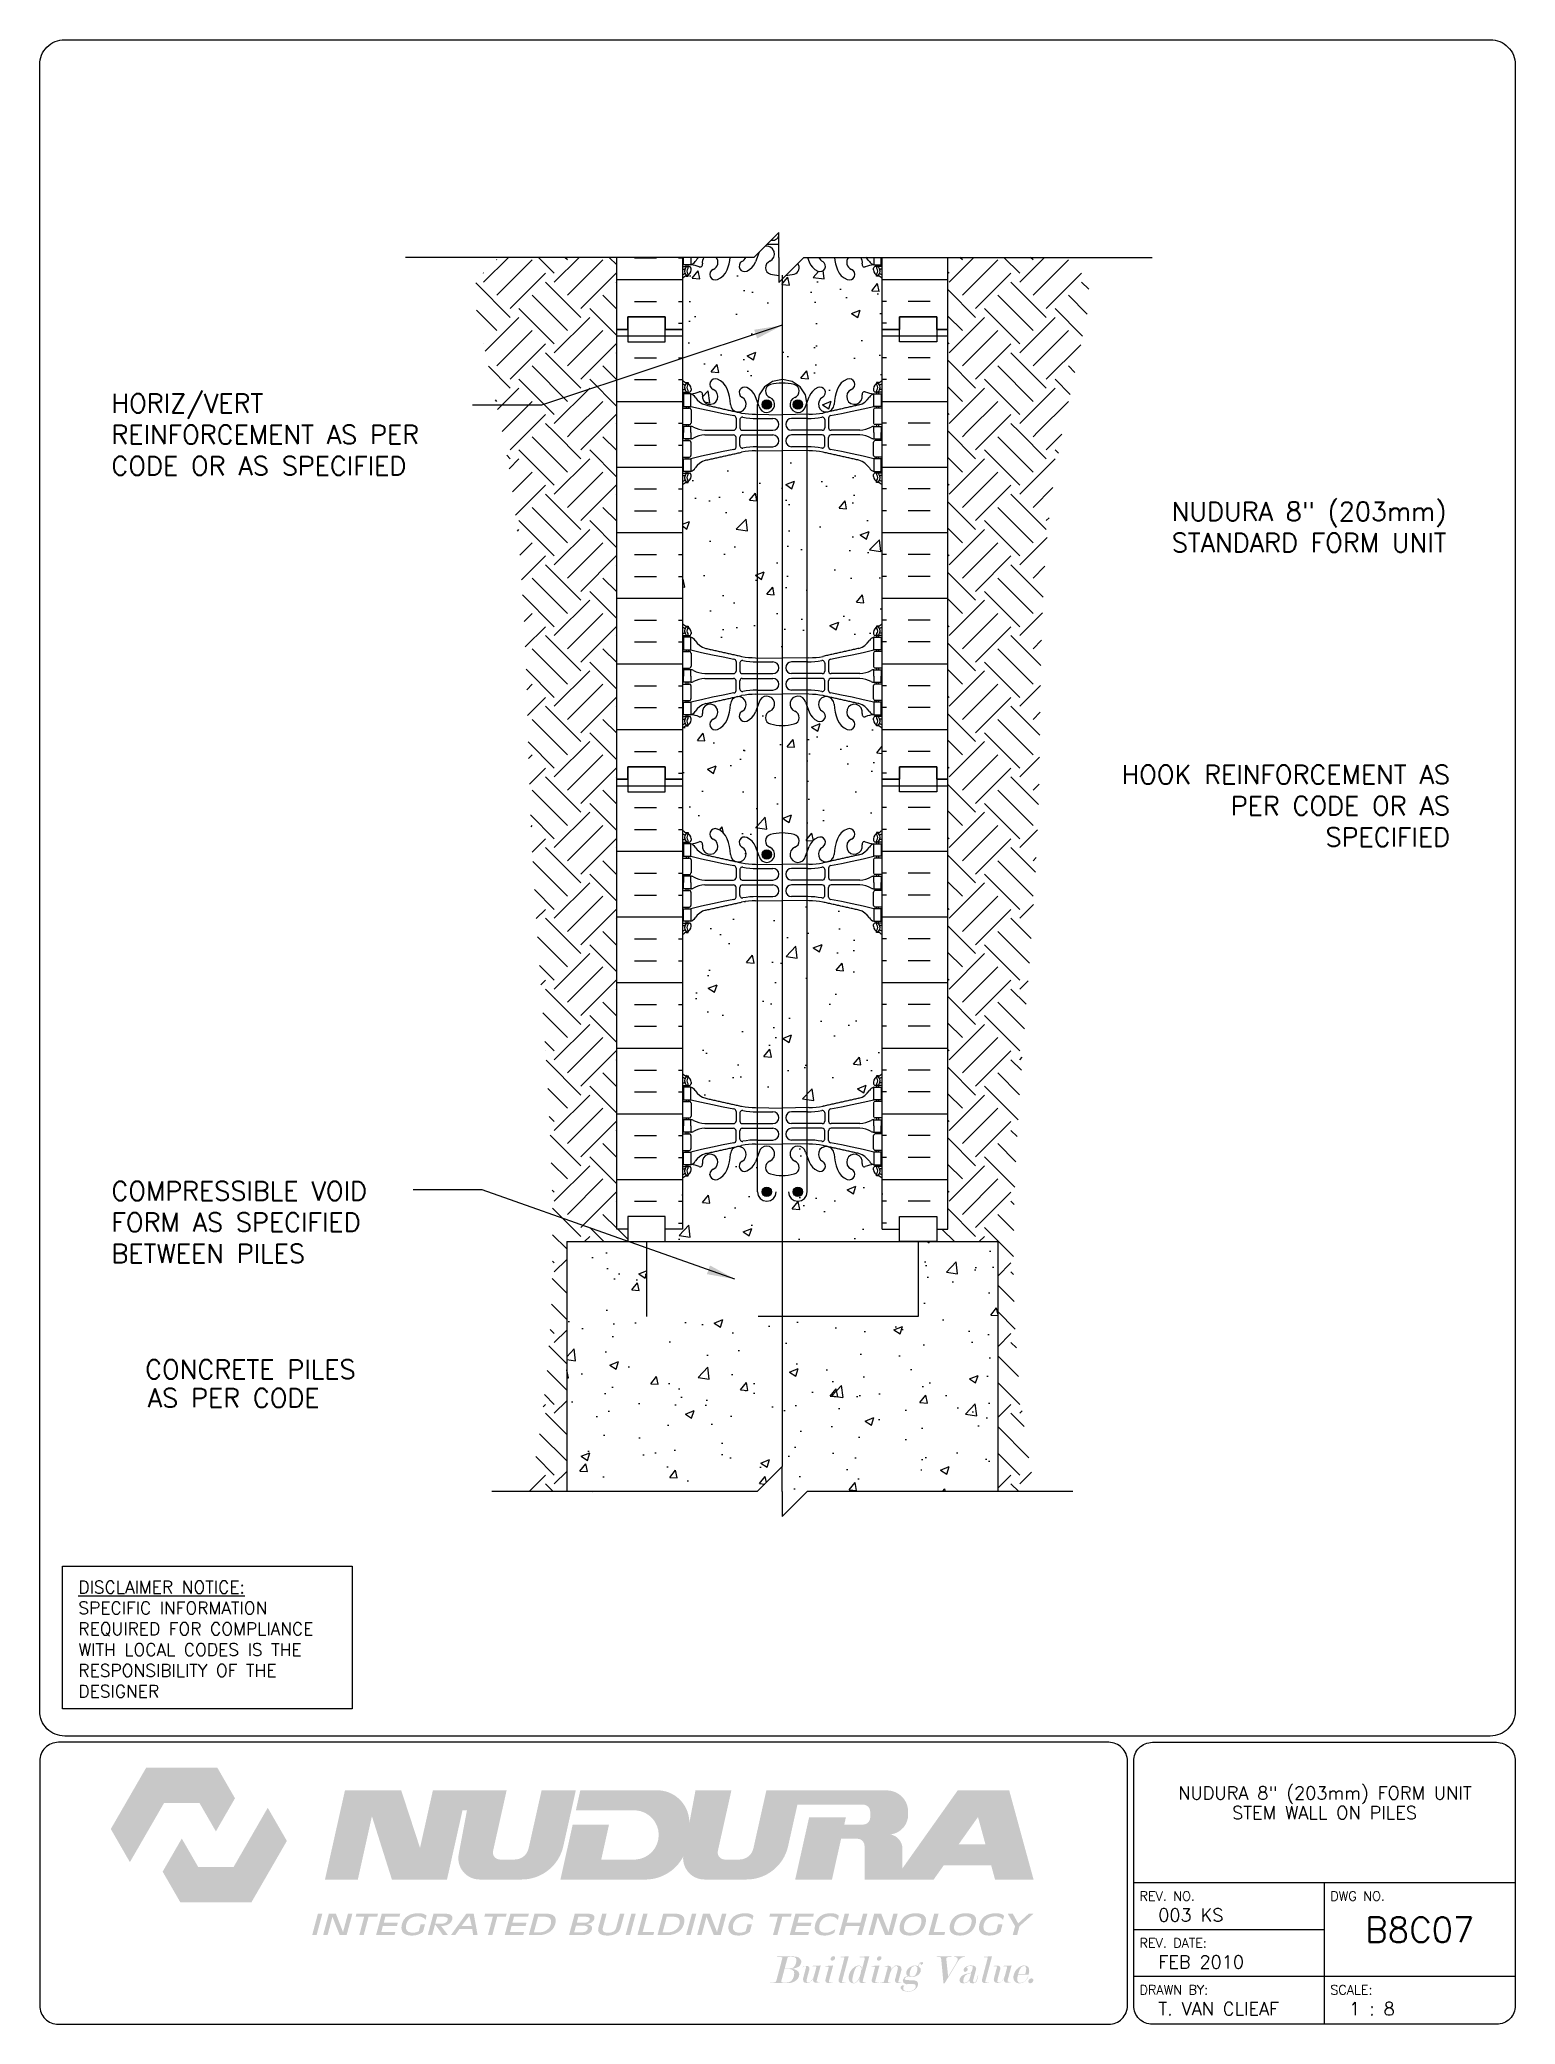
# Paper-space layout 'B8C07' of a CAD drawing. Header units: inches. Extents: x 0.42 to 7.8, y 0.49 to 10.41.
# The model-space entities are those that its viewports show. They can reach past a viewport. Long polylines and large blocks are cut down to what shows.
import ezdxf
from ezdxf.enums import TextEntityAlignment as Align

# ---------------------------------------------------------------- set-up
doc = ezdxf.new("R2010")
doc.units = ezdxf.units.IN
doc.header["$LTSCALE"] = 0.5
doc.header["$MEASUREMENT"] = 0
doc.linetypes.add('DASHED2', pattern=[0.375, 0.25, -0.125])
doc.linetypes.add('HIDDEN2', pattern=[0.1875, 0.125, -0.0625])
for name, color, linetype in [('HATCH', 12, 'Continuous'), ('line25', 2, 'Continuous'), ('LINE3', 3, 'Continuous'), ('LINE50', 5, 'Continuous'), ('LINE9', 9, 'Continuous'), ('LOGO', 7, 'Continuous'), ('TBK_LINE65', 3, 'Continuous'), ('TBK_TEXT', 4, 'Continuous'), ('TEXT', 4, 'Continuous'), ('Web_Edge', 9, 'Continuous')]:
    doc.layers.add(name, color=color, linetype=linetype)
doc.styles.add('DIM', font='romans.shx', dxfattribs={"width": 0.7})
doc.styles.add('ROMANS', font='romans.shx', dxfattribs={"height": 0.75})
doc.dimstyles.new('ext_12', dxfattribs={"dimscale": 12, "dimtxt": 0.09375, "dimasz": 0.09375, "dimexe": 0.09375, "dimexo": 0.0625, "dimgap": 0.0625, "dimtad": 1, "dimdec": 1, "dimzin": 3, "dimdsep": 46, "dimlunit": 4, "dimtxsty": 'DIM', "dimcen": 0.09, "dimdle": 0.09375, "dimclrt": 4, "dimadec": 0, "dimazin": 0, "dimtfac": 1, "dimtdec": 1, "dimtmove": 2, "dimatfit": 3, "dimfxl": 1, "dimfrac": 2, "dimtolj": 1, "dimtzin": 0, "dimarcsym": 0})
pattern_1 = [(51, (0, 0), (3.59123, -0.251123), [0.375, -4.125]), (356, (0, 0), (-0.75929, 3.74828), [0.3, -3.3]), (101.4514, (0.2993, -0.021), (2.831944, 3.497155), [0.3187, -3.50571]), (47.1842, (-0.0175, 1), (5.349836, -0.73434), [0.5625, -6.1875]), (97.6356, (0.4284, 0.9387), (4.5876, 4.95141), [0.47805, -5.258565]), (352.1842, (-0.0175, 1), (4.58759, 4.95141), [0.45, -4.95]), (22, (0.4868, 0.7586), (3.019214, -1.9607), [0.375, -4.125]), (327, (0.487, 0.7586), (1.153113, 3.64643), [0.3, -3.3]), (72.4514, (0.7384, 0.5952), (4.17233, 1.685726), [0.3187, -3.50571]), (38.5, (0, 0), (0.031741, 1.665277), [0, -3.26, 0, -3.35, 0, -3.3125]), (8.5, (0, 0), (1.28073, 1.994714), [0, -1.91, 0, -3.185, 0, -1.2625]), (328.5, (-1.1148, -0.0195), (2.670674, -0.066175), [0, -1.25, 0, -3.9, 0, -5.175]), (318.5, (-1.6148, -0.0282), (2.906751, 0.551339), [0, -1.625, 0, -2.59, 0, -3.675])]
pattern_2 = [(45, (-158.8588, -23.0793), (2e-16, 2.828427), [2, -2]), (45, (-159.3891, -22.549), (2e-16, 2.828427), [2, -2]), (45, (-159.9194, -22.0186), (2e-16, 2.828427), [2, -2]), (135, (-159.9194, -21.665), (-2.828427, 4e-16), [2, -2]), (135, (-159.3891, -21.1347), (-2.828427, 4e-16), [2, -2]), (135, (-158.8588, -20.6044), (-2.828427, 4e-16), [2, -2])]
pattern_3 = [(45, (-162.8588, -23.0793), (2e-16, 2.828427), [2, -2]), (45, (-163.3891, -22.549), (2e-16, 2.828427), [2, -2]), (45, (-163.9194, -22.0186), (2e-16, 2.828427), [2, -2]), (135, (-163.9194, -21.665), (-2.828427, 4e-16), [2, -2]), (135, (-163.3891, -21.1347), (-2.828427, 4e-16), [2, -2]), (135, (-162.8588, -20.6044), (-2.828427, 4e-16), [2, -2])]

psp = doc.layouts.new('B8C07')

# ---------------------------------------------------------------- texts
at = {"layer": 'TBK_TEXT', "color": 7, "style": 'ROMANS'}
for s, p in [('REV. NO.', (5.9215, 1.107)), ('DWG NO.', (6.876, 1.107)), ('REV. DATE:', (5.9215, 0.8726)), ('DRAWN BY:', (5.9215, 0.6382)), ('SCALE:', (6.876, 0.6382))]:
    psp.add_text(s, height=0.04688, dxfattribs=at).set_placement(p)
at = {"layer": 'TEXT', "insert": (0.6134, 2.7065), "char_height": 0.0625, "width": 1.41371, "attachment_point": 1, "style": 'ROMANS'}
psp.add_mtext('{\\Fromans.shx|c1;\\LDISCLAIMER NOTICE:\\l\\PSPECIFIC INFORMATION REQUIRED FOR COMPLIANCE WITH LOCAL CODES IS THE RESPONSIBILITY OF THE DESIGNER}', dxfattribs=at)

msp = doc.modelspace()

# ---------------------------------------------------------------- texts
at = {"layer": 'TEXT', "style": 'ROMANS'}
for s, p in [('CONCRETE PILES ', (279.536, 50.072)), (' AS PER CODE ', (278.093, 48.93))]:
    msp.add_text(s, height=0.75, dxfattribs=at).set_placement(p, align=Align.RIGHT)
at = {"layer": 'TEXT', "char_height": 0.75, "width": 14.45078, "style": 'ROMANS'}
for s, insert, attachment_point in [('HORIZ/VERT REINFORCEMENT AS PER CODE OR AS SPECIFIED', (269.25, 87.846), 4), ('NUDURA 8" (203mm) STANDARD FORM UNIT', (322.673, 84.146), 6), ('HOOK REINFORCEMENT AS PER CODE OR AS SPECIFIED', (322.815, 72.994), 6), ('COMPRESSIBLE VOID FORM AS SPECIFIED BETWEEN PILES', (269.25, 56.331), 4)]:
    msp.add_mtext(s, dxfattribs=dict(at, insert=insert, attachment_point=attachment_point))

# ---------------------------------------------------------------- blocks, each defined once
blk = doc.blocks.new('TITLEBLOCK-Tag')
at = {"style": 'ROMANS'}
for tag, height, p in [('TITLE_LINE_1', 0.065, (0.927, -0.1328)), ('TITLE_LINE_2', 0.065, (0.9294, -0.2258)), ('CENTRE-LINE-3', 0.065, (0.927, -0.3246)), ('TITLE_LINE_4', 0.065, (0.927, -0.4299)), ('TITLE_LINE_5', 0.065, (0.927, -0.526)), ('DWG', 0.125, (1.4043, -0.9102))]:
    blk.add_attdef(tag, text='', height=height, dxfattribs=at).set_placement(p, align=Align.MIDDLE_CENTER)
for tag, p in [('LATEST_REVISION', (0.0954, -0.8366)), ('REVISION_DATE', (0.0954, -1.071)), ('DRAWN_BY', (0.0954, -1.3053)), ('SCALE', (1.0499, -1.3053))]:
    blk.add_attdef(tag, text='', height=0.065, dxfattribs=at).set_placement(p, align=Align.MIDDLE_LEFT)

# ---------------------------------------------------------------- hatches: boundary and pattern name
at = {"layer": 'HATCH'}
h = msp.add_hatch(dxfattribs=at)
h.set_pattern_fill('AR-CONC', color=256, scale=0.5, angle=1, style=0)
h.set_pattern_definition(pattern_1)
h.paths.add_polyline_path([(296.244, 94.211, -0.020939), (296.097, 94.206, -0.068475), (295.623, 94.268, -0.734872), (295.6, 94.779, 1.612474), (295.168, 95.139), (295.025, 94.752, -0.173075), (294.679, 94.385, -0.940793), (294.476, 94.768, 1.753171), (294.025, 95.065, -0.068226), (293.889, 94.437, -0.21345), (293.497, 94.048, -1), (293.334, 94.456, 2.087231), (292.9, 94.681, -0.638777), (292.775, 94.558, 0.087457), (292.438, 94.636), (292.333, 94.636), (292.333, 94.566), (292.38, 94.566, -0.414214), (292.443, 94.504), (292.443, 94.436, -0.249069), (292.333, 94.229), (292.333, 94.188), (292.243, 94.188, 0.088416), (292.097, 94.09), (292.097, 92.056), (292.097, 90.021, 0.088416), (292.243, 89.924), (292.333, 89.924), (292.333, 89.882, -0.249069), (292.443, 89.675), (292.443, 89.608, -0.414214), (292.38, 89.545), (292.333, 89.545), (292.333, 89.475), (292.438, 89.475, 0.087457), (292.775, 89.554, -0.638777), (292.9, 89.431, 2.087231), (293.334, 89.655, -1), (293.497, 90.064, -0.21345), (293.889, 89.675, -0.068226), (294.025, 89.047, 0.027005), (294.028, 89.013), (294.232, 89.013), (294.648, 89.013, 0.329064), (294.476, 89.343, -0.940793), (294.679, 89.727, -0.173075), (295.025, 89.36), (295.103, 89.149, -0.384362), (296.098, 90.046, -0.036536), (296.244, 90.035)])
h = msp.add_hatch(dxfattribs=at)
h.set_pattern_fill('AR-CONC', color=256, scale=0.5, angle=1, style=0)
h.set_pattern_definition(pattern_1)
h.paths.add_polyline_path([(300.097, 94.09, 0.088416), (299.951, 94.188), (299.861, 94.188), (299.861, 94.229, -0.249069), (299.751, 94.436), (299.751, 94.504, -0.414214), (299.813, 94.566), (299.861, 94.566), (299.861, 94.636), (299.756, 94.636, 0.087457), (299.419, 94.558, -0.638777), (299.294, 94.681, 2.087231), (298.86, 94.456, -1), (298.697, 94.048, -0.21345), (298.304, 94.437, -0.068226), (298.169, 95.065, 1.753171), (297.718, 94.768, -0.940793), (297.514, 94.385, -0.173075), (297.168, 94.752), (297.026, 95.139, 1.612474), (296.594, 94.779, -0.734872), (296.571, 94.268, -0.047469), (296.244, 94.211), (296.244, 90.035, -0.341601), (297.092, 89.154), (297.168, 89.36, -0.173075), (297.514, 89.727, -0.940793), (297.718, 89.343, 1.753171), (298.169, 89.047, -0.068226), (298.304, 89.675, -0.21345), (298.697, 90.064, -1), (298.86, 89.655, 2.087231), (299.294, 89.431, -0.638777), (299.419, 89.554, 0.087457), (299.756, 89.475), (299.861, 89.475), (299.861, 89.545), (299.813, 89.545, -0.414214), (299.751, 89.608), (299.751, 89.675, -0.249069), (299.861, 89.882), (299.861, 89.924), (299.951, 89.924, 0.088416), (300.097, 90.021), (300.097, 92.056)])
h = msp.add_hatch(dxfattribs=at)
h.set_pattern_fill('EARTH', color=256, scale=8, angle=45, style=0)
h.set_pattern_definition(pattern_2)
h.paths.add_polyline_path([(284.753, 94.937), (289.472, 94.937), (289.472, 87.951), (284.887, 87.951), (284.883, 87.97), (284.879, 87.99), (284.875, 88.009), (284.871, 88.029), (284.867, 88.049), (284.863, 88.068), (284.859, 88.088), (284.855, 88.107), (284.85, 88.127), (284.846, 88.147), (284.842, 88.166), (284.838, 88.186), (284.834, 88.205), (284.83, 88.225), (284.826, 88.244), (284.822, 88.264), (284.818, 88.284), (284.814, 88.303), (284.81, 88.323), (284.806, 88.342), (284.802, 88.362), (284.798, 88.382), (284.794, 88.401), (284.789, 88.421), (284.785, 88.44), (284.781, 88.46), (284.777, 88.479), (284.773, 88.499), (284.769, 88.519), (284.765, 88.538), (284.761, 88.558), (284.757, 88.577), (284.753, 88.597), (284.749, 88.616), (284.745, 88.636), (284.74, 88.656), (284.736, 88.675), (284.732, 88.695), (284.728, 88.714), (284.724, 88.734), (284.72, 88.754), (284.716, 88.773), (284.712, 88.793), (284.708, 88.812), (284.704, 88.832), (284.7, 88.851), (284.695, 88.871), (284.691, 88.891), (284.687, 88.91), (284.683, 88.93), (284.679, 88.949), (284.675, 88.969), (284.671, 88.988), (284.667, 89.008), (284.663, 89.028), (284.659, 89.047), (284.654, 89.067), (284.65, 89.086), (284.646, 89.106), (284.642, 89.125), (284.638, 89.145), (284.634, 89.165), (284.63, 89.184), (284.626, 89.204), (284.622, 89.223), (284.617, 89.243), (284.613, 89.263), (284.609, 89.282), (284.605, 89.302), (284.601, 89.321), (284.597, 89.341), (284.593, 89.36), (284.589, 89.38), (284.585, 89.4), (284.58, 89.419), (284.576, 89.439), (284.572, 89.458), (284.568, 89.478), (284.564, 89.497), (284.56, 89.517), (284.556, 89.537), (284.552, 89.556), (284.547, 89.576), (284.543, 89.595), (284.539, 89.615), (284.535, 89.634), (284.531, 89.654), (284.527, 89.674), (284.523, 89.693), (284.519, 89.713), (284.514, 89.732), (284.51, 89.752), (284.506, 89.771), (284.502, 89.791), (284.498, 89.811), (284.494, 89.83), (284.49, 89.85), (284.485, 89.869), (284.481, 89.889), (284.477, 89.908), (284.473, 89.928), (284.469, 89.948), (284.465, 89.967), (284.461, 89.987), (284.457, 90.006), (284.452, 90.026), (284.448, 90.045), (284.444, 90.065), (284.44, 90.085), (284.436, 90.104), (284.432, 90.124), (284.428, 90.143), (284.423, 90.163), (284.419, 90.183), (284.415, 90.202), (284.411, 90.222), (284.407, 90.241), (284.403, 90.261), (284.399, 90.28), (284.394, 90.3), (284.39, 90.32), (284.386, 90.339), (284.382, 90.359), (284.378, 90.378), (284.374, 90.398), (284.369, 90.417), (284.365, 90.437), (284.361, 90.457), (284.357, 90.476), (284.353, 90.496), (284.349, 90.515), (284.345, 90.535), (284.34, 90.554), (284.336, 90.574), (284.332, 90.594), (284.328, 90.613), (284.324, 90.633), (284.32, 90.652), (284.315, 90.672), (284.311, 90.691), (284.307, 90.711), (284.303, 90.731), (284.299, 90.75), (284.295, 90.77), (284.29, 90.789), (284.286, 90.809), (284.282, 90.828), (284.278, 90.848), (284.274, 90.868), (284.27, 90.887), (284.266, 90.907), (284.261, 90.926), (284.257, 90.946), (284.253, 90.965), (284.249, 90.985), (284.245, 91.005), (284.241, 91.024), (284.236, 91.044), (284.232, 91.063), (284.228, 91.083), (284.224, 91.102), (284.22, 91.122), (284.216, 91.142), (284.211, 91.161), (284.207, 91.181), (284.203, 91.2), (284.199, 91.22), (284.195, 91.239), (284.19, 91.259), (284.186, 91.279), (284.182, 91.298), (284.178, 91.318), (284.174, 91.337), (284.17, 91.357), (284.165, 91.376), (284.161, 91.396), (284.157, 91.416), (284.153, 91.435), (284.149, 91.455), (284.145, 91.474), (284.14, 91.494), (284.136, 91.513), (284.132, 91.533), (284.128, 91.553), (284.124, 91.572), (284.12, 91.592), (284.115, 91.611), (284.111, 91.631), (284.107, 91.65), (284.103, 91.67), (284.099, 91.69), (284.094, 91.709), (284.09, 91.729), (284.086, 91.748), (284.082, 91.768), (284.078, 91.787), (284.074, 91.807), (284.069, 91.827), (284.065, 91.846), (284.061, 91.866), (284.057, 91.885), (284.053, 91.905), (284.048, 91.924), (284.044, 91.944), (284.04, 91.964), (284.036, 91.983), (284.032, 92.003), (284.028, 92.022), (284.023, 92.042), (284.019, 92.061), (284.015, 92.081), (284.011, 92.1), (284.007, 92.12), (284.002, 92.14), (283.998, 92.159), (283.994, 92.179), (283.99, 92.198), (283.986, 92.218), (283.982, 92.237), (283.977, 92.257), (283.973, 92.277), (283.969, 92.296), (283.965, 92.316), (283.961, 92.335), (283.956, 92.355), (283.952, 92.374), (283.948, 92.394), (283.944, 92.414), (283.94, 92.433), (283.936, 92.453), (283.931, 92.472), (283.927, 92.492), (283.923, 92.511), (283.919, 92.531), (283.915, 92.551), (283.91, 92.57), (283.906, 92.59), (283.902, 92.609), (283.898, 92.629), (283.894, 92.648), (283.889, 92.668), (283.885, 92.688), (283.881, 92.707), (283.877, 92.727), (283.873, 92.746), (283.869, 92.766), (283.864, 92.785), (283.86, 92.805), (283.856, 92.825), (283.852, 92.844), (283.848, 92.864), (283.843, 92.883), (283.839, 92.903), (283.835, 92.922), (283.831, 92.942), (283.827, 92.962), (283.827, 94.01)])
h = msp.add_hatch(dxfattribs=at)
h.set_pattern_fill('INSUL', color=256, scale=7, style=0)
h.set_pattern_definition([(0, (-2634.0648, -304.9536), (0, 2.625), []), (0, (-2634.0648, -304.0786), (0, 2.625), [0.875, -0.875]), (0, (-2634.0648, -303.2036), (0, 2.625), [0.875, -0.875])])
h.paths.add_polyline_path([(292.097, 94.937), (289.472, 94.937), (289.472, 92.056), (289.909, 92.056), (289.909, 92.556), (291.409, 92.556), (291.409, 92.056), (292.097, 92.056)])
h = msp.add_hatch(dxfattribs=at)
h.set_pattern_fill('INSUL', color=256, scale=7, style=0)
h.set_pattern_definition([(180, (3226.2584, -304.9536), (0, 2.625), []), (180, (3226.2584, -304.0786), (0, 2.625), [0.875, -0.875]), (180, (3226.2584, -303.2036), (0, 2.625), [0.875, -0.875])])
h.paths.add_polyline_path([(302.722, 94.937), (300.097, 94.937), (300.097, 92.056), (300.784, 92.056), (300.784, 92.556), (302.284, 92.556), (302.284, 92.056), (302.722, 92.056)])
h = msp.add_hatch(dxfattribs=at)
h.set_pattern_fill('EARTH', color=256, scale=8, angle=45, style=0)
h.set_pattern_definition(pattern_3)
h.paths.add_polyline_path([(307.44, 94.937), (302.722, 94.937), (302.722, 87.951), (307.307, 87.951), (307.311, 87.97), (307.315, 87.99), (307.319, 88.009), (307.323, 88.029), (307.327, 88.049), (307.331, 88.068), (307.335, 88.088), (307.339, 88.107), (307.343, 88.127), (307.347, 88.147), (307.351, 88.166), (307.355, 88.186), (307.359, 88.205), (307.363, 88.225), (307.368, 88.244), (307.372, 88.264), (307.376, 88.284), (307.38, 88.303), (307.384, 88.323), (307.388, 88.342), (307.392, 88.362), (307.396, 88.382), (307.4, 88.401), (307.404, 88.421), (307.408, 88.44), (307.412, 88.46), (307.416, 88.479), (307.42, 88.499), (307.425, 88.519), (307.429, 88.538), (307.433, 88.558), (307.437, 88.577), (307.441, 88.597), (307.445, 88.616), (307.449, 88.636), (307.453, 88.656), (307.457, 88.675), (307.461, 88.695), (307.465, 88.714), (307.47, 88.734), (307.474, 88.754), (307.478, 88.773), (307.482, 88.793), (307.486, 88.812), (307.49, 88.832), (307.494, 88.851), (307.498, 88.871), (307.502, 88.891), (307.506, 88.91), (307.51, 88.93), (307.515, 88.949), (307.519, 88.969), (307.523, 88.988), (307.527, 89.008), (307.531, 89.028), (307.535, 89.047), (307.539, 89.067), (307.543, 89.086), (307.547, 89.106), (307.551, 89.125), (307.556, 89.145), (307.56, 89.165), (307.564, 89.184), (307.568, 89.204), (307.572, 89.223), (307.576, 89.243), (307.58, 89.263), (307.584, 89.282), (307.588, 89.302), (307.593, 89.321), (307.597, 89.341), (307.601, 89.36), (307.605, 89.38), (307.609, 89.4), (307.613, 89.419), (307.617, 89.439), (307.621, 89.458), (307.626, 89.478), (307.63, 89.497), (307.634, 89.517), (307.638, 89.537), (307.642, 89.556), (307.646, 89.576), (307.65, 89.595), (307.654, 89.615), (307.659, 89.634), (307.663, 89.654), (307.667, 89.674), (307.671, 89.693), (307.675, 89.713), (307.679, 89.732), (307.683, 89.752), (307.687, 89.771), (307.692, 89.791), (307.696, 89.811), (307.7, 89.83), (307.704, 89.85), (307.708, 89.869), (307.712, 89.889), (307.716, 89.908), (307.721, 89.928), (307.725, 89.948), (307.729, 89.967), (307.733, 89.987), (307.737, 90.006), (307.741, 90.026), (307.745, 90.045), (307.749, 90.065), (307.754, 90.085), (307.758, 90.104), (307.762, 90.124), (307.766, 90.143), (307.77, 90.163), (307.774, 90.183), (307.779, 90.202), (307.783, 90.222), (307.787, 90.241), (307.791, 90.261), (307.795, 90.28), (307.799, 90.3), (307.803, 90.32), (307.808, 90.339), (307.812, 90.359), (307.816, 90.378), (307.82, 90.398), (307.824, 90.417), (307.828, 90.437), (307.832, 90.457), (307.837, 90.476), (307.841, 90.496), (307.845, 90.515), (307.849, 90.535), (307.853, 90.554), (307.857, 90.574), (307.862, 90.594), (307.866, 90.613), (307.87, 90.633), (307.874, 90.652), (307.878, 90.672), (307.882, 90.691), (307.886, 90.711), (307.891, 90.731), (307.895, 90.75), (307.899, 90.77), (307.903, 90.789), (307.907, 90.809), (307.911, 90.828), (307.916, 90.848), (307.92, 90.868), (307.924, 90.887), (307.928, 90.907), (307.932, 90.926), (307.936, 90.946), (307.941, 90.965), (307.945, 90.985), (307.949, 91.005), (307.953, 91.024), (307.957, 91.044), (307.961, 91.063), (307.966, 91.083), (307.97, 91.102), (307.974, 91.122), (307.978, 91.142), (307.982, 91.161), (307.986, 91.181), (307.991, 91.2), (307.995, 91.22), (307.999, 91.239), (308.003, 91.259), (308.007, 91.279), (308.011, 91.298), (308.016, 91.318), (308.02, 91.337), (308.024, 91.357), (308.028, 91.376), (308.032, 91.396), (308.037, 91.416), (308.041, 91.435), (308.045, 91.455), (308.049, 91.474), (308.053, 91.494), (308.057, 91.513), (308.062, 91.533), (308.066, 91.553), (308.07, 91.572), (308.074, 91.592), (308.078, 91.611), (308.082, 91.631), (308.087, 91.65), (308.091, 91.67), (308.095, 91.69), (308.099, 91.709), (308.103, 91.729), (308.108, 91.748), (308.112, 91.768), (308.116, 91.787), (308.12, 91.807), (308.124, 91.827), (308.128, 91.846), (308.133, 91.866), (308.137, 91.885), (308.141, 91.905), (308.145, 91.924), (308.149, 91.944), (308.154, 91.964), (308.158, 91.983), (308.162, 92.003), (308.166, 92.022), (308.17, 92.042), (308.174, 92.061), (308.179, 92.081), (308.183, 92.1), (308.187, 92.12), (308.191, 92.14), (308.195, 92.159), (308.2, 92.179), (308.204, 92.198), (308.208, 92.218), (308.212, 92.237), (308.216, 92.257), (308.22, 92.277), (308.225, 92.296), (308.229, 92.316), (308.233, 92.335), (308.237, 92.355), (308.241, 92.374), (308.246, 92.394), (308.25, 92.414), (308.254, 92.433), (308.258, 92.453), (308.262, 92.472), (308.266, 92.492), (308.271, 92.511), (308.275, 92.531), (308.279, 92.551), (308.283, 92.57), (308.287, 92.59), (308.292, 92.609), (308.296, 92.629), (308.3, 92.648), (308.304, 92.668), (308.308, 92.688), (308.313, 92.707), (308.317, 92.727), (308.321, 92.746), (308.325, 92.766), (308.329, 92.785), (308.333, 92.805), (308.338, 92.825), (308.342, 92.844), (308.346, 92.864), (308.35, 92.883), (308.354, 92.903), (308.359, 92.922), (308.363, 92.942), (308.367, 92.962), (308.367, 94.01)])
h = msp.add_hatch(dxfattribs=at)
h.set_pattern_fill('INSUL', color=256, scale=7, style=0)
h.set_pattern_definition([(0, (-2634.0648, -322.9536), (0, 2.625), []), (0, (-2634.0648, -322.0786), (0, 2.625), [0.875, -0.875]), (0, (-2634.0648, -321.2036), (0, 2.625), [0.875, -0.875])])
h.paths.add_polyline_path([(289.472, 74.056), (289.909, 74.056), (289.909, 74.556), (291.409, 74.556), (291.409, 74.056), (292.097, 74.056), (292.097, 92.056), (291.409, 92.056), (291.409, 92.556), (289.909, 92.556), (289.909, 92.056), (289.472, 92.056)])
h = msp.add_hatch(dxfattribs=at)
h.set_pattern_fill('INSUL', color=256, scale=7, style=0)
h.set_pattern_definition([(180, (3226.2584, -322.9536), (0, 2.625), []), (180, (3226.2584, -322.0786), (0, 2.625), [0.875, -0.875]), (180, (3226.2584, -321.2036), (0, 2.625), [0.875, -0.875])])
h.paths.add_polyline_path([(302.722, 74.056), (302.284, 74.056), (302.284, 74.556), (300.784, 74.556), (300.784, 74.056), (300.097, 74.056), (300.097, 92.056), (300.784, 92.056), (300.784, 92.556), (302.284, 92.556), (302.284, 92.056), (302.722, 92.056)])
h = msp.add_hatch(dxfattribs=at)
h.set_pattern_fill('EARTH', color=256, scale=8, angle=45, style=0)
h.set_pattern_definition(pattern_2)
edge = h.paths.add_edge_path()
edge.add_line((284.887, 87.951), (289.472, 87.951))
edge.add_line((289.472, 87.951), (289.472, 74.056))
edge.add_line((289.472, 74.056), (289.472, 56.056))
edge.add_line((289.472, 56.056), (289.909, 56.056))
edge.add_line((289.909, 56.056), (289.909, 55.556))
edge.add_line((289.909, 55.556), (287.472, 55.556))
edge.add_line((287.472, 55.556), (287.472, 45.556))
edge.add_line((287.472, 45.556), (285.972, 45.556))
edge.add_spline(control_points=[(285.972, 45.556), (287.839, 54.602), (285.566, 68.867), (285.943, 82.846), (284.887, 87.951)], knot_values=[5.103042, 5.103042, 5.103042, 5.103042, 32.127747, 47.716315, 47.716315, 47.716315, 47.716315], degree=3, periodic=0)
h = msp.add_hatch(dxfattribs=at)
h.set_pattern_fill('EARTH', color=256, scale=8, angle=45, style=0)
h.set_pattern_definition(pattern_3)
edge = h.paths.add_edge_path()
edge.add_line((307.307, 87.951), (302.722, 87.951))
edge.add_line((302.722, 87.951), (302.722, 74.056))
edge.add_line((302.722, 74.056), (302.722, 56.056))
edge.add_line((302.722, 56.056), (302.284, 56.056))
edge.add_line((302.284, 56.056), (302.284, 55.556))
edge.add_line((302.284, 55.556), (304.722, 55.556))
edge.add_line((304.722, 55.556), (304.722, 45.556))
edge.add_line((304.722, 45.556), (306.222, 45.556))
edge.add_spline(control_points=[(306.222, 45.556), (304.355, 54.602), (306.978, 68.867), (306.251, 82.846), (307.307, 87.951)], knot_values=[5.103042, 5.103042, 5.103042, 5.103042, 32.127747, 47.716315, 47.716315, 47.716315, 47.716315], degree=3, periodic=0)
h = msp.add_hatch(dxfattribs=at)
h.set_pattern_fill('AR-CONC', color=256, scale=0.5)
h.set_pattern_definition([(50, (0, 0), (3.5863, -0.31376), [0.375, -4.125]), (355, (0, 0), (-0.693757, 3.76096), [0.3, -3.3]), (100.4514, (0.299, -0.026), (2.892544, 3.4472), [0.3187, -3.50571]), (46.1842, (0, 1), (5.336207, -0.827596), [0.5625, -6.1875]), (96.6356, (0.4447, 0.931), (4.67331, 4.87059), [0.47805, -5.25857]), (351.1842, (0, 1), (4.67331, 4.87059), [0.45, -4.95]), (21, (0.5, 0.75), (2.984535, -2.013094), [0.375, -4.125]), (326, (0.5, 0.75), (1.216577, 3.62575), [0.3, -3.3]), (71.4514, (0.7487, 0.5822), (4.20111, 1.612656), [0.3187, -3.50571]), (37.5, (0, 0), (0.0607993, 1.6644693), [0, -3.26, 0, -3.35, 0, -3.3125]), (7.5, (0, 0), (1.315348, 1.972059), [0, -1.91, 0, -3.185, 0, -1.2625]), (327.5, (-1.115, 0), (2.669112, -0.1127744), [0, -1.25, 0, -3.9, 0, -5.175]), (317.5, (-1.615, 0), (2.91593, 0.500525), [0, -1.625, 0, -2.59, 0, -3.675])])
edge = h.paths.add_edge_path()
edge.add_line((295.098, 69.194), (295.03, 69.193))
edge.add_arc((295.025, 66.21), 2.984, 89.90053, 100.74538)
edge.add_spline(control_points=[(294.469, 69.141), (293.031, 68.821)], knot_values=[0, 0, 1, 1], degree=1, periodic=0)
edge.add_arc((293.239, 68.107), 0.743, 106.18929, 145.77198)
edge.add_arc((292.315, 68.718), 0.364, 289.66126, 327.95758, ccw=False)
edge.add_line((292.438, 68.375), (292.333, 68.375))
edge.add_line((292.333, 68.375), (292.333, 68.305))
edge.add_line((292.333, 68.305), (292.38, 68.305))
edge.add_arc((292.38, 68.243), 0.0625, 0, 90, ccw=False)
edge.add_line((292.443, 68.243), (292.443, 68.175))
edge.add_arc((292.193, 68.175), 0.25, 304.0558, 360, ccw=False)
edge.add_line((292.333, 67.968), (292.333, 67.926))
edge.add_line((292.333, 67.926), (292.243, 67.926))
edge.add_arc((292.443, 67.468), 0.5, 113.57818, 133.78911)
edge.add_line((292.097, 67.829), (292.097, 62.283))
edge.add_arc((292.443, 62.644), 0.5, 226.21089, 246.42182)
edge.add_line((292.243, 62.185), (292.333, 62.185))
edge.add_line((292.333, 62.185), (292.333, 62.144))
edge.add_arc((292.193, 61.936), 0.25, 0, 55.9442, ccw=False)
edge.add_line((292.443, 61.936), (292.443, 61.869))
edge.add_arc((292.38, 61.869), 0.0625, -90, 0, ccw=False)
edge.add_line((292.38, 61.806), (292.333, 61.806))
edge.add_line((292.333, 61.806), (292.333, 61.736))
edge.add_line((292.333, 61.736), (292.438, 61.736))
edge.add_arc((292.315, 61.394), 0.364, 32.04242, 70.33874, ccw=False)
edge.add_arc((293.239, 62.005), 0.743, 214.22802, 253.81071)
edge.add_spline(control_points=[(293.031, 61.291), (294.469, 60.971)], knot_values=[0, 0, 1, 1], degree=1, periodic=0)
edge.add_arc((295.025, 63.902), 2.984, 259.25462, 270.09947)
edge.add_line((295.03, 60.918), (295.098, 60.917))
edge.add_line((295.098, 60.917), (295.098, 69.194))
h.paths.add_polyline_path([(296.097, 69.209), (295.098, 69.194), (295.098, 60.917), (296.097, 60.903)])
h.paths.add_polyline_path([(297.098, 69.194), (296.097, 69.209), (296.097, 60.903), (297.098, 60.917)])
edge = h.paths.add_edge_path()
edge.add_arc((299.751, 67.468), 0.5, 46.21089, 66.42182)
edge.add_line((299.951, 67.926), (299.861, 67.926))
edge.add_line((299.861, 67.926), (299.861, 67.968))
edge.add_arc((300.001, 68.175), 0.25, 180, 235.9442, ccw=False)
edge.add_line((299.751, 68.175), (299.751, 68.243))
edge.add_arc((299.813, 68.243), 0.0625, 90, 180, ccw=False)
edge.add_line((299.813, 68.305), (299.861, 68.305))
edge.add_line((299.861, 68.305), (299.861, 68.375))
edge.add_line((299.861, 68.375), (299.756, 68.375))
edge.add_arc((299.878, 68.718), 0.364, 212.04242, 250.33874, ccw=False)
edge.add_arc((298.955, 68.107), 0.743, 34.22802, 73.81071)
edge.add_spline(control_points=[(299.162, 68.821), (297.725, 69.141)], knot_values=[0, 0, 1, 1], degree=1, periodic=0)
edge.add_arc((297.169, 66.21), 2.984, 79.25462, 90.09947)
edge.add_line((297.163, 69.193), (297.098, 69.194))
edge.add_line((297.098, 69.194), (297.098, 60.917))
edge.add_line((297.098, 60.917), (297.163, 60.918))
edge.add_arc((297.169, 63.902), 2.984, 269.90053, 280.74538)
edge.add_spline(control_points=[(297.725, 60.971), (299.162, 61.291)], knot_values=[0, 0, 1, 1], degree=1, periodic=0)
edge.add_arc((298.955, 62.005), 0.743, 286.18929, 325.77198)
edge.add_arc((299.878, 61.394), 0.364, 109.66126, 147.95758, ccw=False)
edge.add_line((299.756, 61.736), (299.861, 61.736))
edge.add_line((299.861, 61.736), (299.861, 61.806))
edge.add_line((299.861, 61.806), (299.813, 61.806))
edge.add_arc((299.813, 61.869), 0.0625, 180, 270, ccw=False)
edge.add_line((299.751, 61.869), (299.751, 61.936))
edge.add_arc((300.001, 61.936), 0.25, 124.0558, 180, ccw=False)
edge.add_line((299.861, 62.144), (299.861, 62.185))
edge.add_line((299.861, 62.185), (299.951, 62.185))
edge.add_arc((299.751, 62.644), 0.5, 293.57818, 313.78911)
edge.add_line((300.097, 62.283), (300.097, 67.829))
edge = h.paths.add_edge_path()
edge.add_line((295.098, 87.194), (295.03, 87.193))
edge.add_arc((295.025, 84.21), 2.984, 89.90053, 100.74538)
edge.add_spline(control_points=[(294.469, 87.141), (293.031, 86.821)], knot_values=[0, 0, 1, 1], degree=1, periodic=0)
edge.add_arc((293.239, 86.107), 0.743, 106.18929, 145.77198)
edge.add_arc((292.315, 86.718), 0.364, 289.66126, 327.95758, ccw=False)
edge.add_line((292.438, 86.375), (292.333, 86.375))
edge.add_line((292.333, 86.375), (292.333, 86.305))
edge.add_line((292.333, 86.305), (292.38, 86.305))
edge.add_arc((292.38, 86.243), 0.0625, 0, 90, ccw=False)
edge.add_line((292.443, 86.243), (292.443, 86.175))
edge.add_arc((292.193, 86.175), 0.25, 304.0558, 360, ccw=False)
edge.add_line((292.333, 85.968), (292.333, 85.926))
edge.add_line((292.333, 85.926), (292.243, 85.926))
edge.add_arc((292.443, 85.468), 0.5, 113.57818, 133.78911)
edge.add_line((292.097, 85.829), (292.097, 80.283))
edge.add_arc((292.443, 80.644), 0.5, 226.21089, 246.42182)
edge.add_line((292.243, 80.185), (292.333, 80.185))
edge.add_line((292.333, 80.185), (292.333, 80.144))
edge.add_arc((292.193, 79.936), 0.25, 0, 55.9442, ccw=False)
edge.add_line((292.443, 79.936), (292.443, 79.869))
edge.add_arc((292.38, 79.869), 0.0625, -90, 0, ccw=False)
edge.add_line((292.38, 79.806), (292.333, 79.806))
edge.add_line((292.333, 79.806), (292.333, 79.736))
edge.add_line((292.333, 79.736), (292.438, 79.736))
edge.add_arc((292.315, 79.394), 0.364, 32.04242, 70.33874, ccw=False)
edge.add_arc((293.239, 80.005), 0.743, 214.22802, 253.81071)
edge.add_spline(control_points=[(293.031, 79.291), (294.469, 78.971)], knot_values=[0, 0, 1, 1], degree=1, periodic=0)
edge.add_arc((295.025, 81.902), 2.984, 259.25462, 270.09947)
edge.add_line((295.03, 78.918), (295.098, 78.917))
edge.add_line((295.098, 78.917), (295.098, 87.194))
h.paths.add_polyline_path([(296.097, 87.209), (295.098, 87.194), (295.098, 78.917), (296.097, 78.903)])
h.paths.add_polyline_path([(297.098, 87.194), (296.097, 87.209), (296.097, 78.903), (297.098, 78.917)])
edge = h.paths.add_edge_path()
edge.add_arc((299.751, 85.468), 0.5, 46.21089, 66.42182)
edge.add_line((299.951, 85.926), (299.861, 85.926))
edge.add_line((299.861, 85.926), (299.861, 85.968))
edge.add_arc((300.001, 86.175), 0.25, 180, 235.9442, ccw=False)
edge.add_line((299.751, 86.175), (299.751, 86.243))
edge.add_arc((299.813, 86.243), 0.0625, 90, 180, ccw=False)
edge.add_line((299.813, 86.305), (299.861, 86.305))
edge.add_line((299.861, 86.305), (299.861, 86.375))
edge.add_line((299.861, 86.375), (299.756, 86.375))
edge.add_arc((299.878, 86.718), 0.364, 212.04242, 250.33874, ccw=False)
edge.add_arc((298.955, 86.107), 0.743, 34.22802, 73.81071)
edge.add_spline(control_points=[(299.162, 86.821), (297.725, 87.141)], knot_values=[0, 0, 1, 1], degree=1, periodic=0)
edge.add_arc((297.169, 84.21), 2.984, 79.25462, 90.09947)
edge.add_line((297.163, 87.193), (297.098, 87.194))
edge.add_line((297.098, 87.194), (297.098, 78.917))
edge.add_line((297.098, 78.917), (297.163, 78.918))
edge.add_arc((297.169, 81.902), 2.984, 269.90053, 280.74538)
edge.add_spline(control_points=[(297.725, 78.971), (299.162, 79.291)], knot_values=[0, 0, 1, 1], degree=1, periodic=0)
edge.add_arc((298.955, 80.005), 0.743, 286.18929, 325.77198)
edge.add_arc((299.878, 79.394), 0.364, 109.66126, 147.95758, ccw=False)
edge.add_line((299.756, 79.736), (299.861, 79.736))
edge.add_line((299.861, 79.736), (299.861, 79.806))
edge.add_line((299.861, 79.806), (299.813, 79.806))
edge.add_arc((299.813, 79.869), 0.0625, 180, 270, ccw=False)
edge.add_line((299.751, 79.869), (299.751, 79.936))
edge.add_arc((300.001, 79.936), 0.25, 124.0558, 180, ccw=False)
edge.add_line((299.861, 80.144), (299.861, 80.185))
edge.add_line((299.861, 80.185), (299.951, 80.185))
edge.add_arc((299.751, 80.644), 0.5, 293.57818, 313.78911)
edge.add_line((300.097, 80.283), (300.097, 85.829))
h = msp.add_hatch(dxfattribs=at)
h.set_pattern_fill('AR-CONC', color=256, scale=0.5, angle=1, style=0)
h.set_pattern_definition(pattern_1)
h.paths.add_polyline_path([(295.098, 76.949), (295.025, 76.752, -0.173075), (294.679, 76.385, -0.940793), (294.476, 76.768, 1.753171), (294.025, 77.065, -0.068226), (293.889, 76.437, -0.21345), (293.497, 76.048, -1), (293.334, 76.456, 2.087231), (292.9, 76.681, -0.669601), (292.767, 76.561, 0.085348), (292.438, 76.636), (292.333, 76.636), (292.333, 76.566), (292.38, 76.566, -0.414214), (292.443, 76.504), (292.443, 76.436, -0.249069), (292.333, 76.229), (292.333, 76.188), (292.243, 76.188, 0.088416), (292.097, 76.09), (292.097, 74.056), (292.097, 72.021, 0.088416), (292.243, 71.924), (292.333, 71.924), (292.333, 71.882, -0.249069), (292.443, 71.675), (292.443, 71.608, -0.414214), (292.38, 71.545), (292.333, 71.545), (292.333, 71.475), (292.438, 71.475, 0.085348), (292.767, 71.551, -0.669601), (292.9, 71.431, 2.087231), (293.334, 71.655, -1), (293.497, 72.064, -0.21345), (293.889, 71.675, -0.068226), (294.025, 71.047, 1.753171), (294.476, 71.343, -0.940793), (294.679, 71.727, -0.173075), (295.025, 71.36), (295.098, 71.163)])
h = msp.add_hatch(dxfattribs=at)
h.set_pattern_fill('AR-CONC', color=256, scale=0.5, angle=1, style=0)
h.set_pattern_definition(pattern_1)
h.paths.add_polyline_path([(296.244, 76.211, -0.020939), (296.097, 76.206, -0.068475), (295.623, 76.268, -0.734872), (295.6, 76.779, 1.612474), (295.168, 77.139), (295.098, 76.949), (295.098, 71.163), (295.168, 70.973, 1.612474), (295.6, 71.333, -0.734872), (295.623, 71.844, -0.068475), (296.097, 71.906, -0.020939), (296.244, 71.901)])
h = msp.add_hatch(dxfattribs=at)
h.set_pattern_fill('AR-CONC', color=256, scale=0.5, angle=1, style=0)
h.set_pattern_definition(pattern_1)
h.paths.add_polyline_path([(297.098, 76.942), (297.026, 77.139, 1.612474), (296.594, 76.779, -0.734872), (296.571, 76.268, -0.047469), (296.244, 76.211), (296.244, 71.901, -0.047469), (296.571, 71.844, -0.734872), (296.594, 71.333, 1.612474), (297.026, 70.973), (297.098, 71.17)])
h = msp.add_hatch(dxfattribs=at)
h.set_pattern_fill('AR-CONC', color=256, scale=0.5, angle=1, style=0)
h.set_pattern_definition(pattern_1)
h.paths.add_polyline_path([(300.097, 76.09, 0.088416), (299.951, 76.188), (299.861, 76.188), (299.861, 76.229, -0.249069), (299.751, 76.436), (299.751, 76.504, -0.414214), (299.813, 76.566), (299.861, 76.566), (299.861, 76.636), (299.756, 76.636, 0.087457), (299.419, 76.558, -0.638777), (299.294, 76.681, 2.087231), (298.86, 76.456, -1), (298.697, 76.048, -0.21345), (298.304, 76.437, -0.068226), (298.169, 77.065, 1.753171), (297.718, 76.768, -0.940793), (297.514, 76.385, -0.173075), (297.168, 76.752), (297.098, 76.942), (297.098, 71.17), (297.168, 71.36, -0.173075), (297.514, 71.727, -0.940793), (297.718, 71.343, 1.753171), (298.169, 71.047, -0.068226), (298.304, 71.675, -0.21345), (298.697, 72.064, -1), (298.86, 71.655, 2.087231), (299.294, 71.431, -0.638777), (299.419, 71.554, 0.087457), (299.756, 71.475), (299.861, 71.475), (299.861, 71.545), (299.813, 71.545, -0.414214), (299.751, 71.608), (299.751, 71.675, -0.249069), (299.861, 71.882), (299.861, 71.924), (299.951, 71.924, 0.088416), (300.097, 72.021), (300.097, 74.056)])
h = msp.add_hatch(dxfattribs=at)
h.set_pattern_fill('INSUL', color=256, scale=7, style=0)
h.set_pattern_definition([(0, (-2634.0648, -340.9536), (0, 2.625), []), (0, (-2634.0648, -340.0786), (0, 2.625), [0.875, -0.875]), (0, (-2634.0648, -339.2036), (0, 2.625), [0.875, -0.875])])
h.paths.add_polyline_path([(289.472, 56.056), (289.909, 56.056), (289.909, 56.556), (291.409, 56.556), (291.409, 56.056), (292.097, 56.056), (292.097, 74.056), (291.409, 74.056), (291.409, 74.556), (289.909, 74.556), (289.909, 74.056), (289.472, 74.056)])
h = msp.add_hatch(dxfattribs=at)
h.set_pattern_fill('INSUL', color=256, scale=7, style=0)
h.set_pattern_definition([(180, (3226.2584, -340.9536), (0, 2.625), []), (180, (3226.2584, -340.0786), (0, 2.625), [0.875, -0.875]), (180, (3226.2584, -339.2036), (0, 2.625), [0.875, -0.875])])
h.paths.add_polyline_path([(302.722, 56.056), (302.284, 56.056), (302.284, 56.556), (300.784, 56.556), (300.784, 56.056), (300.097, 56.056), (300.097, 74.056), (300.784, 74.056), (300.784, 74.556), (302.284, 74.556), (302.284, 74.056), (302.722, 74.056)])
h = msp.add_hatch(dxfattribs=at)
h.set_pattern_fill('AR-CONC', color=256, scale=0.5, angle=1, style=0)
h.set_pattern_definition(pattern_1)
h.paths.add_polyline_path([(295.025, 58.752, -0.173075), (294.679, 58.385, -0.940793), (294.476, 58.768, 1.702394), (294.026, 59.081, -0.069923), (293.889, 58.437, -0.21345), (293.497, 58.048, -1), (293.334, 58.456, 2.087231), (292.9, 58.681, -0.669601), (292.767, 58.561, 0.085348), (292.438, 58.636), (292.333, 58.636), (292.333, 58.566), (292.38, 58.566, -0.414214), (292.443, 58.504), (292.443, 58.436, -0.249069), (292.333, 58.229), (292.333, 58.188), (292.243, 58.188, 0.088416), (292.097, 58.09), (292.097, 56.056), (291.409, 56.056), (291.409, 55.556), (296.244, 55.556), (296.244, 58.211, -0.020939), (296.097, 58.206, -0.068475), (295.623, 58.268, -0.734872), (295.6, 58.779, 1.612474), (295.168, 59.139)])
h.paths.add_polyline_path([(295.285, 57.554, -1), (295.66, 57.554, -1)], flags=16)
h = msp.add_hatch(dxfattribs=at)
h.set_pattern_fill('AR-CONC', color=256, scale=0.5, angle=1, style=0)
h.set_pattern_definition(pattern_1)
h.paths.add_polyline_path([(300.097, 58.09, 0.088416), (299.951, 58.188), (299.861, 58.188), (299.861, 58.229, -0.249069), (299.751, 58.436), (299.751, 58.504, -0.414214), (299.813, 58.566), (299.861, 58.566), (299.861, 58.636), (299.756, 58.636, 0.085348), (299.426, 58.561, -0.669601), (299.294, 58.681, 2.087231), (298.86, 58.456, -1), (298.697, 58.048, -0.21345), (298.304, 58.437, -0.069923), (298.167, 59.081, 1.702394), (297.718, 58.768, -0.940793), (297.514, 58.385, -0.173075), (297.168, 58.752), (297.026, 59.139, 1.612474), (296.594, 58.779, -0.734872), (296.571, 58.268, -0.047469), (296.244, 58.211), (296.244, 55.556), (300.784, 55.556), (300.784, 56.056), (300.097, 56.056)])
h.paths.add_polyline_path([(296.535, 57.554, -1), (296.91, 57.554, -1)], flags=16)
h = msp.add_hatch(dxfattribs=at)
h.set_pattern_fill('AR-CONC', color=256, scale=0.5, angle=1, style=0)
h.set_pattern_definition(pattern_1)
h.paths.add_polyline_path([(304.722, 55.556), (301.534, 55.556), (301.534, 52.556), (296.244, 52.556), (290.659, 52.543), (290.659, 55.556), (287.472, 55.556), (287.472, 45.556), (295.097, 45.556), (296.097, 46.556), (296.097, 44.556), (297.097, 45.556), (304.722, 45.556)])
at = {"layer": 'LINE3'}
for points in [[(295.66, 89.046, 1), (295.285, 89.046, 1)], [(296.535, 89.046, 1), (296.91, 89.046, 1)], [(295.285, 71.046, 1), (295.66, 71.046, 1)], [(295.66, 57.554, 1), (295.285, 57.554, 1)], [(296.535, 57.554, 1), (296.91, 57.554, 1)]]:
    msp.add_hatch(color=256, dxfattribs=at).paths.add_polyline_path(points)

# ---------------------------------------------------------------- linework, layer by layer
at = {"layer": 'HATCH', "linetype": 'HIDDEN2'}
for p, q in [((290.659, 55.556), (290.659, 52.556)), ((301.534, 55.556), (301.534, 52.556)), ((301.534, 52.556), (290.659, 52.556))]:
    msp.add_line(p, q, dxfattribs=at)
at = {"layer": 'line25'}
for p, q in [((292.097, 94.937), (292.097, 92.056)), ((300.097, 92.056), (300.097, 94.937)), ((292.097, 92.056), (292.097, 74.056)), ((300.097, 74.056), (300.097, 92.056)), ((292.097, 74.056), (292.097, 56.056)), ((300.097, 56.056), (300.097, 74.056))]:
    msp.add_line(p, q, dxfattribs=at)
at = {"layer": 'LINE3'}
for p, q in [((296.097, 94.219), (296.097, 46.556)), ((295.098, 57.554), (295.098, 89.046)), ((297.098, 57.554), (297.098, 89.046))]:
    msp.add_line(p, q, dxfattribs=at)
for centre in [(295.473, 89.046), (296.722, 89.046), (295.473, 71.046), (295.473, 57.554), (296.723, 57.554)]:
    msp.add_circle(centre, 0.188, dxfattribs=at)
for centre, radius, start, end in [((296.098, 89.046), 1, 90, 180), ((296.098, 89.046), 1, 0, 90), ((295.473, 57.554), 0.375, 180, 0), ((296.723, 57.554), 0.375, 180, 0)]:
    msp.add_arc(centre, radius, start, end, dxfattribs=at)
at = {"layer": 'LINE50'}
for p, q in [((289.472, 92.056), (289.472, 94.937)), ((302.722, 92.056), (302.722, 94.937)), ((289.472, 74.056), (289.472, 92.056)), ((302.722, 74.056), (302.722, 92.056)), ((289.472, 56.056), (289.472, 74.056)), ((302.722, 56.056), (302.722, 74.056)), ((287.472, 55.556), (287.472, 45.556)), ((287.472, 55.556), (304.722, 55.556)), ((304.722, 55.556), (304.722, 45.556))]:
    msp.add_line(p, q, dxfattribs=at)
for points in [[(292.097, 92.056), (291.409, 92.056), (291.409, 92.556), (289.909, 92.556), (289.909, 92.056), (289.472, 92.056)], [(289.472, 92.056), (289.909, 92.056), (289.909, 92.556), (291.409, 92.556), (291.409, 92.056), (292.097, 92.056)], [(300.097, 92.056), (300.784, 92.056), (300.784, 92.556), (302.284, 92.556), (302.284, 92.056), (302.722, 92.056)], [(302.722, 92.056), (302.284, 92.056), (302.284, 92.556), (300.784, 92.556), (300.784, 92.056), (300.097, 92.056)], [(292.097, 74.056), (291.409, 74.056), (291.409, 74.556), (289.909, 74.556), (289.909, 74.056), (289.472, 74.056)], [(289.472, 74.056), (289.909, 74.056), (289.909, 74.556), (291.409, 74.556), (291.409, 74.056), (292.097, 74.056)], [(300.097, 74.056), (300.784, 74.056), (300.784, 74.556), (302.284, 74.556), (302.284, 74.056), (302.722, 74.056)], [(302.722, 74.056), (302.284, 74.056), (302.284, 74.556), (300.784, 74.556), (300.784, 74.056), (300.097, 74.056)], [(292.097, 56.056), (291.409, 56.056), (291.409, 56.556), (289.909, 56.556), (289.909, 56.056), (289.472, 56.056)], [(300.097, 56.056), (300.784, 56.056), (300.784, 56.556), (302.284, 56.556), (302.284, 56.056), (302.722, 56.056)]]:
    msp.add_lwpolyline(points, dxfattribs=at)
at = {"layer": 'LINE9'}
for p, q in [((295.962, 95.937), (294.962, 94.937)), ((295.962, 94.937), (295.962, 95.937)), ((294.962, 94.937), (281.022, 94.937)), ((295.962, 93.937), (296.962, 94.937)), ((295.962, 94.937), (295.962, 93.937)), ((296.962, 94.937), (310.901, 94.937)), ((296.097, 46.556), (295.097, 45.556)), ((296.097, 45.556), (296.097, 46.556)), ((295.097, 45.556), (284.472, 45.556)), ((296.097, 44.556), (297.097, 45.556)), ((296.097, 45.556), (296.097, 44.556)), ((307.722, 45.556), (297.097, 45.556))]:
    msp.add_line(p, q, dxfattribs=at)
at = {"layer": 'LINE9', "linetype": 'DASHED2', "ltscale": 0.15}
for points in [[(289.909, 92.056), (289.909, 92.056), (289.909, 91.556), (291.409, 91.556), (291.409, 92.056), (291.409, 92.056)], [(289.909, 92.056), (289.909, 92.056), (289.909, 91.556), (291.409, 91.556), (291.409, 92.056), (291.409, 92.056)], [(302.284, 92.056), (302.284, 92.056), (302.284, 91.556), (300.784, 91.556), (300.784, 92.056), (300.784, 92.056)], [(302.284, 92.056), (302.284, 92.056), (302.284, 91.556), (300.784, 91.556), (300.784, 92.056), (300.784, 92.056)], [(289.909, 74.056), (289.909, 74.056), (289.909, 73.556), (291.409, 73.556), (291.409, 74.056), (291.409, 74.056)], [(289.909, 74.056), (289.909, 74.056), (289.909, 73.556), (291.409, 73.556), (291.409, 74.056), (291.409, 74.056)], [(302.284, 74.056), (302.284, 74.056), (302.284, 73.556), (300.784, 73.556), (300.784, 74.056), (300.784, 74.056)], [(302.284, 74.056), (302.284, 74.056), (302.284, 73.556), (300.784, 73.556), (300.784, 74.056), (300.784, 74.056)], [(289.909, 56.056), (289.909, 56.056), (289.909, 55.556), (291.409, 55.556), (291.409, 56.056), (291.409, 56.056)], [(302.284, 56.056), (302.284, 56.056), (302.284, 55.556), (300.784, 55.556), (300.784, 56.056), (300.784, 56.056)]]:
    msp.add_lwpolyline(points, dxfattribs=at)
at = {"layer": 'TEXT'}
for points in [[(295.191, 89.022, 0, 0.36, 0), (294.111, 89.022, 0, 0, 0), (276.648, 89.022, 0, 0, 0)], [(300.527, 84.64, 0, 0.36, 0), (301.607, 84.64, 0, 0, 0), (309.668, 84.64, 0, 0, 0)], [(297.073, 74.352, 0, 0.36, 0), (298.153, 74.352, 0, 0, 0), (309.622, 74.352, 0, 0, 0)], [(290.153, 50.394, 0, 0.36, 0), (289.073, 50.394, 0, 0, 0), (279.957, 50.394, 0, 0, 0)]]:
    msp.add_lwpolyline(points, format="xyseb", dxfattribs=at)
at = {"layer": 'Web_Edge'}
for p, q in [((295.486, 95.461), (295.962, 95.468)), ((295.647, 95.623), (295.724, 95.623)), ((292.097, 94.566), (292.38, 94.566)), ((292.243, 94.566), (292.243, 94.636)), ((292.333, 94.566), (292.333, 94.636)), ((292.443, 94.436), (292.443, 94.504)), ((295.168, 95.139), (295.025, 94.752)), ((297.1, 94.937), (297.168, 94.752)), ((299.751, 94.436), (299.751, 94.504)), ((300.097, 94.566), (299.813, 94.566)), ((299.861, 94.566), (299.861, 94.636)), ((299.951, 94.566), (299.951, 94.636)), ((292.097, 94.466), (292.175, 94.466)), ((292.243, 94.188), (292.333, 94.188)), ((292.333, 94.188), (292.333, 94.229)), ((299.861, 94.188), (299.861, 94.229)), ((299.951, 94.188), (299.861, 94.188)), ((300.097, 94.466), (300.019, 94.466)), ((292.243, 89.924), (292.333, 89.924)), ((292.333, 89.924), (292.333, 89.882)), ((299.951, 89.924), (299.861, 89.924)), ((299.861, 89.924), (299.861, 89.882)), ((292.097, 89.645), (292.175, 89.645)), ((292.097, 89.545), (292.38, 89.545)), ((292.243, 89.545), (292.243, 89.475)), ((292.243, 88.975), (292.243, 88.905)), ((292.333, 89.545), (292.333, 89.475)), ((292.333, 88.975), (292.333, 88.905)), ((292.443, 89.675), (292.443, 89.608)), ((295.168, 88.973), (295.025, 89.36)), ((297.026, 88.973), (297.168, 89.36)), ((299.751, 89.675), (299.751, 89.608)), ((300.097, 89.545), (299.813, 89.545)), ((299.861, 89.545), (299.861, 89.475)), ((299.861, 88.975), (299.861, 88.905)), ((299.951, 89.545), (299.951, 89.475)), ((299.951, 88.975), (299.951, 88.905)), ((300.097, 89.645), (300.019, 89.645)), ((292.097, 88.905), (292.38, 88.905)), ((292.097, 88.245), (292.38, 88.245)), ((292.243, 88.245), (292.243, 88.175)), ((292.333, 88.245), (292.333, 88.175)), ((292.443, 88.843), (292.443, 88.308)), ((294.245, 88.505), (294.245, 88.121)), ((294.397, 88.443), (294.397, 88.121)), ((295.03, 88.657), (296.097, 88.641)), ((295.078, 88.489), (295.724, 88.489)), ((297.163, 88.657), (296.097, 88.641)), ((297.116, 88.489), (296.469, 88.489)), ((297.796, 88.443), (297.796, 88.121)), ((297.949, 88.505), (297.949, 88.121)), ((299.751, 88.843), (299.751, 88.308)), ((300.097, 88.905), (299.813, 88.905)), ((300.097, 88.245), (299.813, 88.245)), ((299.861, 88.245), (299.861, 88.175)), ((299.951, 88.245), (299.951, 88.175)), ((292.097, 87.605), (292.38, 87.605)), ((292.243, 87.605), (292.243, 87.675)), ((292.333, 87.605), (292.333, 87.675)), ((292.443, 87.008), (292.443, 87.543)), ((292.991, 88.02), (294.145, 88.021)), ((292.991, 87.831), (294.145, 87.83)), ((294.245, 87.345), (294.245, 87.73)), ((294.397, 87.407), (294.397, 87.73)), ((294.497, 88.021), (295.724, 88.021)), ((294.497, 87.83), (295.724, 87.83)), ((295.078, 87.361), (295.724, 87.361)), ((297.696, 88.021), (296.469, 88.021)), ((297.696, 87.83), (296.469, 87.83)), ((297.116, 87.361), (296.469, 87.361)), ((297.796, 87.407), (297.796, 87.73)), ((297.949, 87.345), (297.949, 87.73)), ((299.203, 88.02), (298.049, 88.021)), ((299.203, 87.831), (298.049, 87.83)), ((299.751, 87.008), (299.751, 87.543)), ((300.097, 87.605), (299.813, 87.605)), ((299.861, 87.605), (299.861, 87.675)), ((299.951, 87.605), (299.951, 87.675)), ((292.097, 86.945), (292.38, 86.945)), ((292.243, 86.875), (292.243, 86.945)), ((292.333, 86.875), (292.333, 86.945)), ((295.03, 87.193), (296.097, 87.209)), ((297.163, 87.193), (296.097, 87.209)), ((300.097, 86.945), (299.813, 86.945)), ((299.861, 86.875), (299.861, 86.945)), ((299.951, 86.875), (299.951, 86.945)), ((292.097, 86.305), (292.38, 86.305)), ((292.097, 86.205), (292.175, 86.205)), ((292.243, 86.305), (292.243, 86.375)), ((292.243, 85.926), (292.333, 85.926)), ((292.333, 86.305), (292.333, 86.375)), ((292.333, 85.926), (292.333, 85.968)), ((292.443, 86.175), (292.443, 86.243)), ((299.751, 86.175), (299.751, 86.243)), ((300.097, 86.305), (299.813, 86.305)), ((299.861, 86.305), (299.861, 86.375)), ((299.861, 85.926), (299.861, 85.968)), ((299.951, 85.926), (299.861, 85.926)), ((299.951, 86.305), (299.951, 86.375)), ((300.097, 86.205), (300.019, 86.205)), ((292.097, 79.906), (292.175, 79.906)), ((292.097, 79.806), (292.38, 79.806)), ((292.243, 80.185), (292.333, 80.185)), ((292.243, 79.806), (292.243, 79.736)), ((292.333, 80.185), (292.333, 80.144)), ((292.333, 79.806), (292.333, 79.736)), ((292.443, 79.936), (292.443, 79.869)), ((299.751, 79.936), (299.751, 79.869)), ((300.097, 79.806), (299.813, 79.806)), ((299.951, 80.185), (299.861, 80.185)), ((299.861, 80.185), (299.861, 80.144)), ((299.861, 79.806), (299.861, 79.736)), ((299.951, 79.806), (299.951, 79.736)), ((300.097, 79.906), (300.019, 79.906)), ((292.097, 79.166), (292.38, 79.166)), ((292.243, 79.236), (292.243, 79.166)), ((292.333, 79.236), (292.333, 79.166)), ((292.443, 79.104), (292.443, 78.569)), ((294.245, 78.767), (294.245, 78.382)), ((294.397, 78.704), (294.397, 78.382)), ((295.03, 78.918), (296.097, 78.903)), ((295.078, 78.75), (295.724, 78.75)), ((297.163, 78.918), (296.097, 78.903)), ((297.116, 78.75), (296.469, 78.75)), ((297.796, 78.704), (297.796, 78.382)), ((297.949, 78.767), (297.949, 78.382)), ((299.751, 79.104), (299.751, 78.569)), ((300.097, 79.166), (299.813, 79.166)), ((299.861, 79.236), (299.861, 79.166)), ((299.951, 79.236), (299.951, 79.166)), ((292.097, 78.506), (292.38, 78.506)), ((292.097, 77.866), (292.38, 77.866)), ((292.243, 78.506), (292.243, 78.436)), ((292.243, 77.866), (292.243, 77.936)), ((292.333, 78.506), (292.333, 78.436)), ((292.333, 77.866), (292.333, 77.936)), ((292.991, 78.281), (294.145, 78.282)), ((292.991, 78.092), (294.145, 78.091)), ((294.245, 77.606), (294.245, 77.991)), ((294.397, 77.668), (294.397, 77.991)), ((294.497, 78.282), (295.724, 78.282)), ((294.497, 78.091), (295.724, 78.091)), ((297.696, 78.282), (296.469, 78.282)), ((297.696, 78.091), (296.469, 78.091)), ((297.796, 77.668), (297.796, 77.991)), ((297.949, 77.606), (297.949, 77.991)), ((299.203, 78.281), (298.049, 78.282)), ((299.203, 78.092), (298.049, 78.091)), ((300.097, 78.506), (299.813, 78.506)), ((300.097, 77.866), (299.813, 77.866)), ((299.861, 78.506), (299.861, 78.436)), ((299.861, 77.866), (299.861, 77.936)), ((299.951, 78.506), (299.951, 78.436)), ((299.951, 77.866), (299.951, 77.936)), ((292.097, 77.206), (292.38, 77.206)), ((292.243, 77.136), (292.243, 77.206)), ((292.333, 77.136), (292.333, 77.206)), ((292.443, 77.269), (292.443, 77.804)), ((295.168, 77.139), (295.025, 76.752)), ((295.03, 77.455), (296.097, 77.47)), ((295.078, 77.623), (295.724, 77.623)), ((297.163, 77.455), (296.097, 77.47)), ((297.116, 77.623), (296.469, 77.623)), ((297.026, 77.139), (297.168, 76.752)), ((299.751, 77.269), (299.751, 77.804)), ((300.097, 77.206), (299.813, 77.206)), ((299.861, 77.136), (299.861, 77.206)), ((299.951, 77.136), (299.951, 77.206)), ((292.097, 76.566), (292.38, 76.566)), ((292.097, 76.466), (292.175, 76.466)), ((292.243, 76.566), (292.243, 76.636)), ((292.333, 76.566), (292.333, 76.636)), ((292.333, 76.188), (292.333, 76.229)), ((292.443, 76.436), (292.443, 76.504)), ((299.751, 76.436), (299.751, 76.504)), ((300.097, 76.566), (299.813, 76.566)), ((299.861, 76.566), (299.861, 76.636)), ((299.861, 76.188), (299.861, 76.229)), ((299.951, 76.566), (299.951, 76.636)), ((300.097, 76.466), (300.019, 76.466)), ((292.243, 76.188), (292.333, 76.188)), ((299.951, 76.188), (299.861, 76.188)), ((292.097, 71.645), (292.175, 71.645)), ((292.097, 71.545), (292.38, 71.545)), ((292.243, 71.924), (292.333, 71.924)), ((292.243, 71.545), (292.243, 71.475)), ((292.333, 71.924), (292.333, 71.882)), ((292.333, 71.545), (292.333, 71.475)), ((292.443, 71.675), (292.443, 71.608)), ((299.751, 71.675), (299.751, 71.608)), ((300.097, 71.545), (299.813, 71.545)), ((299.951, 71.924), (299.861, 71.924)), ((299.861, 71.924), (299.861, 71.882)), ((299.861, 71.545), (299.861, 71.475)), ((299.951, 71.545), (299.951, 71.475)), ((300.097, 71.645), (300.019, 71.645)), ((292.097, 70.905), (292.38, 70.905)), ((292.243, 70.975), (292.243, 70.905)), ((292.333, 70.975), (292.333, 70.905)), ((292.443, 70.843), (292.443, 70.308)), ((295.168, 70.973), (295.025, 71.36)), ((297.026, 70.973), (297.168, 71.36)), ((299.751, 70.843), (299.751, 70.308)), ((300.097, 70.905), (299.813, 70.905)), ((299.861, 70.975), (299.861, 70.905)), ((299.951, 70.975), (299.951, 70.905)), ((292.097, 70.245), (292.38, 70.245)), ((292.243, 70.245), (292.243, 70.175)), ((292.333, 70.245), (292.333, 70.175)), ((292.991, 70.02), (294.145, 70.021)), ((294.245, 70.505), (294.245, 70.121)), ((294.397, 70.443), (294.397, 70.121)), ((294.497, 70.021), (295.724, 70.021)), ((295.03, 70.657), (296.097, 70.641)), ((295.078, 70.489), (295.724, 70.489)), ((297.163, 70.657), (296.097, 70.641)), ((297.116, 70.489), (296.469, 70.489)), ((297.696, 70.021), (296.469, 70.021)), ((297.796, 70.443), (297.796, 70.121)), ((297.949, 70.505), (297.949, 70.121)), ((299.203, 70.02), (298.049, 70.021)), ((300.097, 70.245), (299.813, 70.245)), ((299.861, 70.245), (299.861, 70.175)), ((299.951, 70.245), (299.951, 70.175)), ((292.097, 69.605), (292.38, 69.605)), ((292.243, 69.605), (292.243, 69.675)), ((292.333, 69.605), (292.333, 69.675)), ((292.443, 69.008), (292.443, 69.543)), ((292.991, 69.831), (294.145, 69.83)), ((294.245, 69.345), (294.245, 69.73)), ((294.397, 69.407), (294.397, 69.73)), ((294.497, 69.83), (295.724, 69.83)), ((295.03, 69.193), (296.097, 69.209)), ((295.078, 69.361), (295.724, 69.361)), ((297.163, 69.193), (296.097, 69.209)), ((297.696, 69.83), (296.469, 69.83)), ((297.116, 69.361), (296.469, 69.361)), ((297.796, 69.407), (297.796, 69.73)), ((297.949, 69.345), (297.949, 69.73)), ((299.203, 69.831), (298.049, 69.83)), ((299.751, 69.008), (299.751, 69.543)), ((300.097, 69.605), (299.813, 69.605)), ((299.861, 69.605), (299.861, 69.675)), ((299.951, 69.605), (299.951, 69.675)), ((292.097, 68.945), (292.38, 68.945)), ((292.097, 68.305), (292.38, 68.305)), ((292.243, 68.875), (292.243, 68.945)), ((292.243, 68.305), (292.243, 68.375)), ((292.333, 68.875), (292.333, 68.945)), ((292.333, 68.305), (292.333, 68.375)), ((300.097, 68.945), (299.813, 68.945)), ((300.097, 68.305), (299.813, 68.305)), ((299.861, 68.875), (299.861, 68.945)), ((299.861, 68.305), (299.861, 68.375)), ((299.951, 68.875), (299.951, 68.945)), ((299.951, 68.305), (299.951, 68.375)), ((292.097, 68.205), (292.175, 68.205)), ((292.243, 67.926), (292.333, 67.926)), ((292.333, 67.926), (292.333, 67.968)), ((292.443, 68.175), (292.443, 68.243)), ((299.751, 68.175), (299.751, 68.243)), ((299.861, 67.926), (299.861, 67.968)), ((299.951, 67.926), (299.861, 67.926)), ((300.097, 68.205), (300.019, 68.205)), ((292.243, 62.185), (292.333, 62.185)), ((292.333, 62.185), (292.333, 62.144)), ((292.443, 61.936), (292.443, 61.869)), ((299.751, 61.936), (299.751, 61.869)), ((299.951, 62.185), (299.861, 62.185)), ((299.861, 62.185), (299.861, 62.144)), ((292.097, 61.906), (292.175, 61.906)), ((292.097, 61.806), (292.38, 61.806)), ((292.097, 61.166), (292.38, 61.166)), ((292.243, 61.806), (292.243, 61.736)), ((292.243, 61.236), (292.243, 61.166)), ((292.333, 61.806), (292.333, 61.736)), ((292.333, 61.236), (292.333, 61.166)), ((300.097, 61.806), (299.813, 61.806)), ((300.097, 61.166), (299.813, 61.166)), ((299.861, 61.806), (299.861, 61.736)), ((299.861, 61.236), (299.861, 61.166)), ((299.951, 61.806), (299.951, 61.736)), ((299.951, 61.236), (299.951, 61.166)), ((300.097, 61.906), (300.019, 61.906)), ((292.097, 60.506), (292.38, 60.506)), ((292.243, 60.506), (292.243, 60.436)), ((292.333, 60.506), (292.333, 60.436)), ((292.443, 61.104), (292.443, 60.569)), ((294.245, 60.767), (294.245, 60.382)), ((294.397, 60.704), (294.397, 60.382)), ((295.03, 60.918), (296.097, 60.903)), ((295.078, 60.75), (295.724, 60.75)), ((297.163, 60.918), (296.097, 60.903)), ((297.116, 60.75), (296.469, 60.75)), ((297.796, 60.704), (297.796, 60.382)), ((297.949, 60.767), (297.949, 60.382)), ((299.751, 61.104), (299.751, 60.569)), ((300.097, 60.506), (299.813, 60.506)), ((299.861, 60.506), (299.861, 60.436)), ((299.951, 60.506), (299.951, 60.436)), ((292.097, 59.866), (292.38, 59.866)), ((292.243, 59.866), (292.243, 59.936)), ((292.333, 59.866), (292.333, 59.936)), ((292.443, 59.269), (292.443, 59.804)), ((292.991, 60.281), (294.145, 60.282)), ((292.991, 60.092), (294.145, 60.091)), ((294.245, 59.606), (294.245, 59.991)), ((294.397, 59.668), (294.397, 59.991)), ((294.497, 60.282), (295.724, 60.282)), ((294.497, 60.091), (295.724, 60.091)), ((295.078, 59.623), (295.724, 59.623)), ((297.696, 60.282), (296.469, 60.282)), ((297.696, 60.091), (296.469, 60.091)), ((297.116, 59.623), (296.469, 59.623)), ((297.796, 59.668), (297.796, 59.991)), ((297.949, 59.606), (297.949, 59.991)), ((299.203, 60.281), (298.049, 60.282)), ((299.203, 60.092), (298.049, 60.091)), ((299.751, 59.269), (299.751, 59.804)), ((300.097, 59.866), (299.813, 59.866)), ((299.861, 59.866), (299.861, 59.936)), ((299.951, 59.866), (299.951, 59.936)), ((292.097, 59.206), (292.38, 59.206)), ((292.243, 59.136), (292.243, 59.206)), ((292.333, 59.136), (292.333, 59.206)), ((295.168, 59.139), (295.025, 58.752)), ((295.03, 59.455), (296.097, 59.47)), ((297.163, 59.455), (296.097, 59.47)), ((297.026, 59.139), (297.168, 58.752)), ((300.097, 59.206), (299.813, 59.206)), ((299.861, 59.136), (299.861, 59.206)), ((299.951, 59.136), (299.951, 59.206)), ((292.097, 58.566), (292.38, 58.566)), ((292.097, 58.466), (292.175, 58.466)), ((292.243, 58.566), (292.243, 58.636)), ((292.243, 58.188), (292.333, 58.188)), ((292.333, 58.566), (292.333, 58.636)), ((292.333, 58.188), (292.333, 58.229)), ((292.443, 58.436), (292.443, 58.504)), ((299.751, 58.436), (299.751, 58.504)), ((300.097, 58.566), (299.813, 58.566)), ((299.861, 58.566), (299.861, 58.636)), ((299.861, 58.188), (299.861, 58.229)), ((299.951, 58.188), (299.861, 58.188)), ((299.951, 58.566), (299.951, 58.636)), ((300.097, 58.466), (300.019, 58.466))]:
    msp.add_line(p, q, dxfattribs=at)
for points in [[(292.438, 94.937), (292.438, 94.636), (292.138, 94.636), (292.138, 94.937)], [(299.756, 94.937), (299.756, 94.636), (300.056, 94.636), (300.056, 94.937)], [(292.438, 87.925), (292.438, 88.175), (292.138, 88.175), (292.138, 87.925)], [(299.756, 87.925), (299.756, 88.175), (300.056, 88.175), (300.056, 87.925)], [(292.438, 87.925), (292.438, 87.675), (292.138, 87.675), (292.138, 87.925)], [(299.756, 87.925), (299.756, 87.675), (300.056, 87.675), (300.056, 87.925)], [(292.438, 78.186), (292.438, 78.436), (292.138, 78.436), (292.138, 78.186)], [(292.438, 78.186), (292.438, 77.936), (292.138, 77.936), (292.138, 78.186)], [(299.756, 78.186), (299.756, 78.436), (300.056, 78.436), (300.056, 78.186)], [(299.756, 78.186), (299.756, 77.936), (300.056, 77.936), (300.056, 78.186)], [(292.438, 69.925), (292.438, 70.175), (292.138, 70.175), (292.138, 69.925)], [(292.438, 69.925), (292.438, 69.675), (292.138, 69.675), (292.138, 69.925)], [(299.756, 69.925), (299.756, 70.175), (300.056, 70.175), (300.056, 69.925)], [(299.756, 69.925), (299.756, 69.675), (300.056, 69.675), (300.056, 69.925)], [(292.438, 60.186), (292.438, 60.436), (292.138, 60.436), (292.138, 60.186)], [(299.756, 60.186), (299.756, 60.436), (300.056, 60.436), (300.056, 60.186)], [(292.438, 60.186), (292.438, 59.936), (292.138, 59.936), (292.138, 60.186)], [(299.756, 60.186), (299.756, 59.936), (300.056, 59.936), (300.056, 60.186)]]:
    msp.add_lwpolyline(points, dxfattribs=at)
for points in [[(292.138, 88.975), (292.438, 88.975), (292.438, 89.475), (292.138, 89.475)], [(300.056, 88.975), (299.756, 88.975), (299.756, 89.475), (300.056, 89.475)], [(292.138, 86.875), (292.438, 86.875), (292.438, 86.375), (292.138, 86.375)], [(300.056, 86.875), (299.756, 86.875), (299.756, 86.375), (300.056, 86.375)], [(292.138, 79.236), (292.438, 79.236), (292.438, 79.736), (292.138, 79.736)], [(300.056, 79.236), (299.756, 79.236), (299.756, 79.736), (300.056, 79.736)], [(292.138, 77.136), (292.438, 77.136), (292.438, 76.636), (292.138, 76.636)], [(300.056, 77.136), (299.756, 77.136), (299.756, 76.636), (300.056, 76.636)], [(292.138, 70.975), (292.438, 70.975), (292.438, 71.475), (292.138, 71.475)], [(300.056, 70.975), (299.756, 70.975), (299.756, 71.475), (300.056, 71.475)], [(292.138, 68.875), (292.438, 68.875), (292.438, 68.375), (292.138, 68.375)], [(300.056, 68.875), (299.756, 68.875), (299.756, 68.375), (300.056, 68.375)], [(292.138, 61.236), (292.438, 61.236), (292.438, 61.736), (292.138, 61.736)], [(300.056, 61.236), (299.756, 61.236), (299.756, 61.736), (300.056, 61.736)], [(292.138, 59.136), (292.438, 59.136), (292.438, 58.636), (292.138, 58.636)], [(300.056, 59.136), (299.756, 59.136), (299.756, 58.636), (300.056, 58.636)]]:
    msp.add_lwpolyline(points, close=True, dxfattribs=at)
for centre, radius, start, end in [((295.473, 95.066), 0.314, 293.80837, 104.65195), ((295.724, 95.857), 0.234, 270, 16.7327), ((292.437, 94.382), 0.25, 137.53913, 219.88549), ((292.285, 94.52), 0.045, 317.53913, 137.53913), ((292.437, 94.382), 0.16, 137.53913, 219.99992), ((292.38, 94.504), 0.0625, 360, 90), ((292.315, 94.979), 0.364, 289.66126, 325.02249), ((292.383, 93.641), 0.997, 66.8533, 86.84621), ((293.239, 94.368), 0.743, 130.03592, 147.20808), ((292.809, 94.648), 0.0968, 249.56693, 19.84487), ((293.207, 94.743), 0.314, 141.81371, 191.41138), ((293.207, 94.743), 0.314, 293.80837, 38.18629), ((291.667, 95.246), 2.365, 339.99849, 352.49541), ((294.589, 94.583), 0.217, 121.46299, 294.47356), ((294.338, 95.05), 0.314, 296.06517, 338.8946), ((294.339, 95.053), 0.75, 297.02953, 336.30625), ((295.473, 95.066), 0.314, 165.34805, 166.58537), ((295.691, 94.527), 0.268, 109.96625, 255.21081), ((296.503, 94.527), 0.268, 284.78919, 37.56189), ((297.855, 95.053), 0.75, 203.69375, 242.97047), ((297.604, 94.583), 0.217, 245.52644, 58.53701), ((297.855, 95.05), 0.314, 201.1054, 243.93483), ((300.526, 95.246), 2.365, 187.50459, 200.00151), ((298.987, 94.743), 0.314, 141.81371, 246.19163), ((298.987, 94.743), 0.314, 348.58862, 38.18629), ((299.385, 94.648), 0.0968, 160.15513, 290.43307), ((299.811, 93.641), 0.997, 93.15379, 113.1467), ((298.955, 94.368), 0.743, 32.79192, 49.96408), ((299.878, 94.979), 0.364, 214.97751, 250.33874), ((299.813, 94.504), 0.0625, 90, 180), ((299.908, 94.52), 0.045, 42.46087, 222.46087), ((299.757, 94.382), 0.16, 320.00008, 42.46087), ((299.757, 94.382), 0.25, 320.11451, 42.46087), ((292.443, 93.729), 0.6, 114.92523, 125.21678), ((292.443, 93.729), 0.5, 109.47122, 133.78911), ((292.175, 94.447), 0.0196, 344.5099, 90.59684), ((292.181, 94.292), 0.021, 296.00427, 16.536), ((292.279, 94.251), 0.045, 220.8121, 38.552), ((292.193, 94.436), 0.25, 289.47122, 360), ((293.415, 94.252), 0.22, 111.80375, 291.80375), ((293.258, 94.681), 0.677, 290.68025, 338.87611), ((296.085, 95.96), 1.754, 254.70817, 265.95713), ((296.108, 95.96), 1.754, 274.13866, 285.29183), ((298.935, 94.681), 0.677, 201.12389, 249.31975), ((298.778, 94.252), 0.22, 248.19625, 68.19625), ((300.001, 94.436), 0.25, 180, 250.52878), ((299.915, 94.251), 0.045, 141.448, 319.1879), ((299.751, 93.729), 0.5, 46.21089, 70.52878), ((300.013, 94.292), 0.021, 163.464, 243.99573), ((300.019, 94.447), 0.0196, 89.40316, 195.4901), ((299.751, 93.729), 0.6, 54.78322, 65.07477), ((292.443, 90.382), 0.5, 226.21089, 250.52878), ((292.443, 90.382), 0.6, 234.78322, 245.07477), ((292.437, 89.73), 0.25, 140.11451, 222.46087), ((292.181, 89.819), 0.021, 343.464, 63.99573), ((292.279, 89.861), 0.045, 321.448, 139.1879), ((292.193, 89.675), 0.25, 0, 70.52878), ((292.437, 89.73), 0.16, 140.00008, 222.46087), ((293.415, 89.86), 0.22, 68.19625, 248.19625), ((293.258, 89.431), 0.677, 21.12389, 69.31975), ((294.589, 89.529), 0.217, 65.52644, 238.53701), ((294.339, 89.059), 0.75, 23.69375, 62.97047), ((295.691, 89.585), 0.268, 104.78919, 250.03375), ((296.085, 88.152), 1.754, 89.62292, 105.29183), ((296.108, 88.152), 1.754, 74.70817, 90.37708), ((296.503, 89.585), 0.268, 289.96625, 75.21081), ((297.855, 89.059), 0.75, 117.02953, 156.30625), ((297.604, 89.529), 0.217, 301.46299, 114.47356), ((298.935, 89.431), 0.677, 110.68025, 158.87611), ((298.778, 89.86), 0.22, 291.80375, 111.80375), ((300.001, 89.675), 0.25, 109.47122, 180), ((299.915, 89.861), 0.045, 40.8121, 218.552), ((299.757, 89.73), 0.16, 317.53913, 39.99992), ((299.751, 90.382), 0.5, 289.47122, 313.78911), ((299.757, 89.73), 0.25, 317.53913, 39.88549), ((300.013, 89.819), 0.021, 116.00427, 196.536), ((299.751, 90.382), 0.6, 294.92523, 305.21678), ((292.175, 89.665), 0.0196, 269.40316, 15.4901), ((292.285, 89.591), 0.045, 222.46087, 42.46087), ((292.38, 89.608), 0.0625, 270, 0), ((292.383, 90.471), 0.997, 273.15379, 293.1467), ((292.315, 89.133), 0.364, 34.97751, 70.33874), ((299.246, 116.396), 28.253, 256.05522, 259.63434), ((293.239, 89.744), 0.743, 212.79192, 253.81071), ((292.809, 89.463), 0.0968, 340.15513, 110.43307), ((293.207, 89.369), 0.314, 168.58862, 66.19163), ((291.667, 88.866), 2.365, 4.38947, 20.00151), ((294.338, 89.062), 0.314, 182.73571, 63.93483), ((295.473, 89.046), 0.314, 193.41463, 66.19163), ((296.721, 89.046), 0.314, 113.80837, 346.58537), ((297.855, 89.062), 0.314, 116.06517, 357.26429), ((292.947, 116.396), 28.253, 280.36566, 283.94478), ((300.526, 88.866), 2.365, 159.99849, 175.61053), ((298.987, 89.369), 0.314, 113.80837, 11.41138), ((298.955, 89.744), 0.743, 286.18929, 327.20808), ((299.385, 89.463), 0.0968, 69.56693, 199.84487), ((299.811, 90.471), 0.997, 246.8533, 266.84621), ((299.878, 89.133), 0.364, 109.66126, 145.02249), ((299.813, 89.608), 0.0625, 180, 270), ((299.908, 89.591), 0.045, 137.53913, 317.53913), ((300.019, 89.665), 0.0196, 164.5099, 270.59684), ((292.38, 88.843), 0.0625, 0, 90), ((292.38, 88.308), 0.0625, 270, 0), ((292.434, 87.957), 0.219, 60.49375, 88.91995), ((293.075, 89.176), 1.16, 242.5844, 265.80325), ((294.145, 88.505), 0.1, 360, 79.63434), ((294.497, 88.443), 0.1, 79.25462, 180), ((295.025, 91.641), 2.984, 259.25462, 270.09947), ((295.072, 91.473), 2.984, 259.25462, 270.09947), ((295.724, 88.255), 0.234, 270, 90), ((296.469, 88.255), 0.234, 90, 270), ((297.121, 91.473), 2.984, 269.90053, 280.74538), ((297.169, 91.641), 2.984, 269.90053, 280.74538), ((297.696, 88.443), 0.1, 0, 100.74538), ((298.049, 88.505), 0.1, 100.36566, 180), ((299.118, 89.176), 1.16, 274.19675, 297.4156), ((299.76, 87.957), 0.219, 91.08005, 119.50625), ((299.813, 88.843), 0.0625, 90, 180), ((299.813, 88.308), 0.0625, 180, 270), ((292.38, 87.543), 0.0625, 0, 90), ((292.434, 87.894), 0.219, 271.08005, 299.50625), ((293.075, 86.674), 1.16, 94.19675, 117.4156), ((294.145, 88.121), 0.1, 270.03876, 360), ((294.145, 87.73), 0.1, 0, 89.96124), ((294.145, 87.345), 0.1, 280.36566, 0), ((294.497, 88.121), 0.1, 180, 270), ((294.497, 87.73), 0.1, 90, 180), ((294.497, 87.407), 0.1, 180, 280.74538), ((295.072, 84.377), 2.984, 89.90053, 100.74538), ((295.724, 87.596), 0.234, 270, 90), ((296.469, 87.596), 0.234, 90, 270), ((297.121, 84.377), 2.984, 79.25462, 90.09947), ((297.696, 87.407), 0.1, 259.25462, 0), ((297.696, 88.121), 0.1, 270, 0), ((297.696, 87.73), 0.1, 0, 90), ((298.049, 88.121), 0.1, 180, 269.96124), ((298.049, 87.73), 0.1, 90.03876, 180), ((298.049, 87.345), 0.1, 180, 259.63434), ((299.118, 86.674), 1.16, 62.5844, 85.80325), ((299.76, 87.894), 0.219, 240.49375, 268.91995), ((299.813, 87.543), 0.0625, 90, 180), ((292.38, 87.008), 0.0625, 270, 0), ((299.246, 59.455), 28.253, 100.36566, 103.94478), ((293.239, 86.107), 0.743, 106.18929, 147.20808), ((295.025, 84.21), 2.984, 89.90053, 100.74538), ((297.169, 84.21), 2.984, 79.25462, 90.09947), ((292.947, 59.455), 28.253, 76.05522, 79.63434), ((298.955, 86.107), 0.743, 32.79192, 73.81071), ((299.813, 87.008), 0.0625, 180, 270), ((292.443, 85.468), 0.6, 114.92523, 125.21678), ((292.443, 85.468), 0.5, 109.47122, 133.78911), ((292.175, 86.186), 0.0196, 344.5099, 90.59684), ((292.437, 86.121), 0.25, 137.53913, 219.88549), ((292.181, 86.031), 0.021, 296.00427, 16.536), ((292.279, 85.99), 0.045, 220.8121, 38.552), ((292.285, 86.259), 0.045, 317.53913, 137.53913), ((292.193, 86.175), 0.25, 289.47122, 360), ((292.437, 86.121), 0.16, 137.53913, 219.99992), ((292.38, 86.243), 0.0625, 360, 90), ((292.315, 86.718), 0.364, 289.66126, 325.02249), ((299.878, 86.718), 0.364, 214.97751, 250.33874), ((299.813, 86.243), 0.0625, 90, 180), ((300.001, 86.175), 0.25, 180, 250.52878), ((299.908, 86.259), 0.045, 42.46087, 222.46087), ((299.915, 85.99), 0.045, 141.448, 319.1879), ((299.757, 86.121), 0.16, 320.00008, 42.46087), ((299.751, 85.468), 0.5, 46.21089, 70.52878), ((299.757, 86.121), 0.25, 320.11451, 42.46087), ((300.013, 86.031), 0.021, 163.464, 243.99573), ((300.019, 86.186), 0.0196, 89.40316, 195.4901), ((299.751, 85.468), 0.6, 54.78322, 65.07477), ((292.443, 80.644), 0.5, 226.21089, 250.52878), ((299.751, 80.644), 0.5, 289.47122, 313.78911), ((292.443, 80.644), 0.6, 234.78322, 245.07477), ((292.175, 79.926), 0.0196, 269.40316, 15.4901), ((292.437, 79.991), 0.25, 140.11451, 222.46087), ((292.181, 80.081), 0.021, 343.464, 63.99573), ((292.279, 80.122), 0.045, 321.448, 139.1879), ((292.285, 79.853), 0.045, 222.46087, 42.46087), ((292.193, 79.936), 0.25, 0, 70.52878), ((292.437, 79.991), 0.16, 140.00008, 222.46087), ((292.38, 79.869), 0.0625, 270, 0), ((292.315, 79.394), 0.364, 34.97751, 70.33874), ((293.239, 80.005), 0.743, 212.79192, 253.81071), ((298.955, 80.005), 0.743, 286.18929, 327.20808), ((299.878, 79.394), 0.364, 109.66126, 145.02249), ((300.001, 79.936), 0.25, 109.47122, 180), ((299.813, 79.869), 0.0625, 180, 270), ((299.908, 79.853), 0.045, 137.53913, 317.53913), ((299.915, 80.122), 0.045, 40.8121, 218.552), ((299.757, 79.991), 0.16, 317.53913, 39.99992), ((299.757, 79.991), 0.25, 317.53913, 39.88549), ((300.013, 80.081), 0.021, 116.00427, 196.536), ((300.019, 79.926), 0.0196, 164.5099, 270.59684), ((299.751, 80.644), 0.6, 294.92523, 305.21678), ((292.38, 79.104), 0.0625, 0, 90), ((299.246, 106.657), 28.253, 256.05522, 259.63434), ((294.145, 78.767), 0.1, 360, 79.63434), ((294.497, 78.704), 0.1, 79.25462, 180), ((295.025, 81.902), 2.984, 259.25462, 270.09947), ((295.072, 81.734), 2.984, 259.25462, 270.09947), ((295.724, 78.516), 0.234, 270, 90), ((296.469, 78.516), 0.234, 90, 270), ((297.121, 81.734), 2.984, 269.90053, 280.74538), ((297.169, 81.902), 2.984, 269.90053, 280.74538), ((297.696, 78.704), 0.1, 0, 100.74538), ((298.049, 78.767), 0.1, 100.36566, 180), ((292.947, 106.657), 28.253, 280.36566, 283.94478), ((299.813, 79.104), 0.0625, 90, 180), ((292.38, 78.569), 0.0625, 270, 0), ((292.38, 77.804), 0.0625, 0, 90), ((292.434, 78.218), 0.219, 60.49375, 88.91995), ((292.434, 78.155), 0.219, 271.08005, 299.50625), ((293.075, 79.438), 1.16, 242.5844, 265.80325), ((293.075, 76.935), 1.16, 94.19675, 117.4156), ((294.145, 78.382), 0.1, 270.03876, 360), ((294.145, 77.991), 0.1, 0, 89.96124), ((294.497, 78.382), 0.1, 180, 270), ((294.497, 77.991), 0.1, 90, 180), ((295.724, 77.857), 0.234, 270, 90), ((296.469, 77.857), 0.234, 90, 270), ((297.696, 78.382), 0.1, 270, 0), ((297.696, 77.991), 0.1, 0, 90), ((298.049, 78.382), 0.1, 180, 269.96124), ((298.049, 77.991), 0.1, 90.03876, 180), ((299.118, 79.438), 1.16, 274.19675, 297.4156), ((299.118, 76.935), 1.16, 62.5844, 85.80325), ((299.76, 78.218), 0.219, 91.08005, 119.50625), ((299.76, 78.155), 0.219, 240.49375, 268.91995), ((299.813, 78.569), 0.0625, 180, 270), ((299.813, 77.804), 0.0625, 90, 180), ((292.38, 77.269), 0.0625, 270, 0), ((299.246, 49.716), 28.253, 100.36566, 103.94478), ((293.239, 76.368), 0.743, 106.18929, 147.20808), ((293.207, 76.743), 0.314, 293.80837, 191.41138), ((291.667, 77.246), 2.365, 339.99849, 355.61053), ((294.338, 77.05), 0.314, 296.06517, 177.26429), ((294.145, 77.606), 0.1, 280.36566, 0), ((294.497, 77.668), 0.1, 180, 280.74538), ((295.025, 74.471), 2.984, 89.90053, 100.74538), ((295.072, 74.639), 2.984, 89.90053, 100.74538), ((295.473, 77.066), 0.314, 293.80837, 166.58537), ((296.721, 77.066), 0.314, 13.41463, 246.19163), ((297.121, 74.639), 2.984, 79.25462, 90.09947), ((297.169, 74.471), 2.984, 79.25462, 90.09947), ((297.855, 77.05), 0.314, 2.73571, 243.93483), ((297.696, 77.668), 0.1, 259.25462, 0), ((298.049, 77.606), 0.1, 180, 259.63434), ((292.947, 49.716), 28.253, 76.05522, 79.63434), ((300.526, 77.246), 2.365, 184.38947, 200.00151), ((298.987, 76.743), 0.314, 348.58862, 246.19163), ((298.955, 76.368), 0.743, 32.79192, 73.81071), ((299.813, 77.269), 0.0625, 180, 270), ((292.443, 75.729), 0.6, 114.92523, 125.21678), ((292.175, 76.447), 0.0196, 344.5099, 90.59684), ((292.437, 76.382), 0.25, 137.53913, 219.88549), ((292.181, 76.292), 0.021, 296.00427, 16.536), ((292.279, 76.251), 0.045, 220.8121, 38.552), ((292.285, 76.52), 0.045, 317.53913, 137.53913), ((292.193, 76.436), 0.25, 289.47122, 360), ((292.437, 76.382), 0.16, 137.53913, 219.99992), ((292.38, 76.504), 0.0625, 360, 90), ((292.315, 76.979), 0.364, 289.66126, 325.02249), ((292.383, 75.641), 0.997, 66.8533, 86.84621), ((292.809, 76.648), 0.0968, 249.56693, 19.84487), ((293.415, 76.252), 0.22, 111.80375, 291.80375), ((293.258, 76.681), 0.677, 290.68025, 338.87611), ((294.589, 76.583), 0.217, 121.46299, 294.47356), ((294.339, 77.053), 0.75, 297.02953, 336.30625), ((295.691, 76.527), 0.268, 109.96625, 255.21081), ((296.085, 77.96), 1.754, 254.70817, 270.37708), ((296.108, 77.96), 1.754, 269.62292, 285.29183), ((296.503, 76.527), 0.268, 284.78919, 70.03375), ((297.855, 77.053), 0.75, 203.69375, 242.97047), ((297.604, 76.583), 0.217, 245.52644, 58.53701), ((298.935, 76.681), 0.677, 201.12389, 249.31975), ((298.778, 76.252), 0.22, 248.19625, 68.19625), ((299.385, 76.648), 0.0968, 160.15513, 290.43307), ((299.811, 75.641), 0.997, 93.15379, 113.1467), ((299.878, 76.979), 0.364, 214.97751, 250.33874), ((299.813, 76.504), 0.0625, 90, 180), ((300.001, 76.436), 0.25, 180, 250.52878), ((299.908, 76.52), 0.045, 42.46087, 222.46087), ((299.915, 76.251), 0.045, 141.448, 319.1879), ((299.757, 76.382), 0.16, 320.00008, 42.46087), ((299.757, 76.382), 0.25, 320.11451, 42.46087), ((300.013, 76.292), 0.021, 163.464, 243.99573), ((300.019, 76.447), 0.0196, 89.40316, 195.4901), ((299.751, 75.729), 0.6, 54.78322, 65.07477), ((292.443, 75.729), 0.5, 109.47122, 133.78911), ((299.751, 75.729), 0.5, 46.21089, 70.52878), ((292.443, 72.382), 0.5, 226.21089, 250.52878), ((292.443, 72.382), 0.6, 234.78322, 245.07477), ((292.175, 71.665), 0.0196, 269.40316, 15.4901), ((292.437, 71.73), 0.25, 140.11451, 222.46087), ((292.181, 71.819), 0.021, 343.464, 63.99573), ((292.279, 71.861), 0.045, 321.448, 139.1879), ((292.285, 71.591), 0.045, 222.46087, 42.46087), ((292.193, 71.675), 0.25, 0, 70.52878), ((292.437, 71.73), 0.16, 140.00008, 222.46087), ((292.38, 71.608), 0.0625, 270, 0), ((292.383, 72.471), 0.997, 273.15379, 293.1467), ((292.315, 71.133), 0.364, 34.97751, 70.33874), ((292.809, 71.463), 0.0968, 340.15513, 110.43307), ((293.207, 71.369), 0.314, 168.58862, 66.19163), ((293.415, 71.86), 0.22, 68.19625, 248.19625), ((293.258, 71.431), 0.677, 21.12389, 69.31975), ((291.667, 70.866), 2.365, 4.38947, 20.00151), ((294.589, 71.529), 0.217, 65.52644, 238.53701), ((294.339, 71.059), 0.75, 23.69375, 62.97047), ((295.691, 71.585), 0.268, 104.78919, 250.03375), ((296.085, 70.152), 1.754, 89.62292, 105.29183), ((296.108, 70.152), 1.754, 74.70817, 90.37708), ((296.503, 71.585), 0.268, 289.96625, 75.21081), ((297.855, 71.059), 0.75, 117.02953, 156.30625), ((297.604, 71.529), 0.217, 301.46299, 114.47356), ((300.526, 70.866), 2.365, 159.99849, 175.61053), ((298.935, 71.431), 0.677, 110.68025, 158.87611), ((298.987, 71.369), 0.314, 113.80837, 11.41138), ((298.778, 71.86), 0.22, 291.80375, 111.80375), ((299.385, 71.463), 0.0968, 69.56693, 199.84487), ((299.811, 72.471), 0.997, 246.8533, 266.84621), ((299.878, 71.133), 0.364, 109.66126, 145.02249), ((300.001, 71.675), 0.25, 109.47122, 180), ((299.813, 71.608), 0.0625, 180, 270), ((299.908, 71.591), 0.045, 137.53913, 317.53913), ((299.915, 71.861), 0.045, 40.8121, 218.552), ((299.757, 71.73), 0.16, 317.53913, 39.99992), ((299.751, 72.382), 0.5, 289.47122, 313.78911), ((299.757, 71.73), 0.25, 317.53913, 39.88549), ((300.013, 71.819), 0.021, 116.00427, 196.536), ((300.019, 71.665), 0.0196, 164.5099, 270.59684), ((299.751, 72.382), 0.6, 294.92523, 305.21678), ((292.38, 70.843), 0.0625, 0, 90), ((299.246, 98.396), 28.253, 256.05522, 259.63434), ((293.239, 71.744), 0.743, 212.79192, 253.81071), ((294.338, 71.062), 0.314, 182.73571, 63.93483), ((295.025, 73.641), 2.984, 259.25462, 270.09947), ((295.473, 71.046), 0.314, 193.41463, 66.19163), ((296.721, 71.046), 0.314, 113.80837, 346.58537), ((297.169, 73.641), 2.984, 269.90053, 280.74538), ((297.855, 71.062), 0.314, 116.06517, 357.26429), ((292.947, 98.396), 28.253, 280.36566, 283.94478), ((298.955, 71.744), 0.743, 286.18929, 327.20808), ((299.813, 70.843), 0.0625, 90, 180), ((292.38, 70.308), 0.0625, 270, 0), ((292.434, 69.957), 0.219, 60.49375, 88.91995), ((293.075, 71.176), 1.16, 242.5844, 265.80325), ((294.145, 70.121), 0.1, 270.03876, 360), ((294.145, 70.505), 0.1, 360, 79.63434), ((294.497, 70.443), 0.1, 79.25462, 180), ((294.497, 70.121), 0.1, 180, 270), ((295.072, 73.473), 2.984, 259.25462, 270.09947), ((295.724, 70.255), 0.234, 270, 90), ((296.469, 70.255), 0.234, 90, 270), ((297.121, 73.473), 2.984, 269.90053, 280.74538), ((297.696, 70.443), 0.1, 0, 100.74538), ((297.696, 70.121), 0.1, 270, 0), ((298.049, 70.505), 0.1, 100.36566, 180), ((298.049, 70.121), 0.1, 180, 269.96124), ((299.118, 71.176), 1.16, 274.19675, 297.4156), ((299.76, 69.957), 0.219, 91.08005, 119.50625), ((299.813, 70.308), 0.0625, 180, 270), ((292.38, 69.543), 0.0625, 0, 90), ((292.434, 69.894), 0.219, 271.08005, 299.50625), ((299.246, 41.455), 28.253, 100.36566, 103.94478), ((293.075, 68.674), 1.16, 94.19675, 117.4156), ((294.145, 69.73), 0.1, 0, 89.96124), ((294.145, 69.345), 0.1, 280.36566, 0), ((294.497, 69.73), 0.1, 90, 180), ((294.497, 69.407), 0.1, 180, 280.74538), ((295.025, 66.21), 2.984, 89.90053, 100.74538), ((295.072, 66.377), 2.984, 89.90053, 100.74538), ((295.724, 69.596), 0.234, 270, 90), ((296.469, 69.596), 0.234, 90, 270), ((297.121, 66.377), 2.984, 79.25462, 90.09947), ((297.169, 66.21), 2.984, 79.25462, 90.09947), ((297.696, 69.407), 0.1, 259.25462, 0), ((297.696, 69.73), 0.1, 0, 90), ((298.049, 69.73), 0.1, 90.03876, 180), ((298.049, 69.345), 0.1, 180, 259.63434), ((292.947, 41.455), 28.253, 76.05522, 79.63434), ((299.118, 68.674), 1.16, 62.5844, 85.80325), ((299.76, 69.894), 0.219, 240.49375, 268.91995), ((299.813, 69.543), 0.0625, 90, 180), ((292.437, 68.121), 0.25, 137.53913, 219.88549), ((292.285, 68.259), 0.045, 317.53913, 137.53913), ((292.38, 69.008), 0.0625, 270, 0), ((292.38, 68.243), 0.0625, 360, 90), ((292.315, 68.718), 0.364, 289.66126, 325.02249), ((293.239, 68.107), 0.743, 106.18929, 147.20808), ((298.955, 68.107), 0.743, 32.79192, 73.81071), ((299.878, 68.718), 0.364, 214.97751, 250.33874), ((299.813, 69.008), 0.0625, 180, 270), ((299.813, 68.243), 0.0625, 90, 180), ((299.908, 68.259), 0.045, 42.46087, 222.46087), ((299.757, 68.121), 0.25, 320.11451, 42.46087), ((292.443, 67.468), 0.6, 114.92523, 125.21678), ((292.443, 67.468), 0.5, 109.47122, 133.78911), ((292.175, 68.186), 0.0196, 344.5099, 90.59684), ((292.181, 68.031), 0.021, 296.00427, 16.536), ((292.279, 67.99), 0.045, 220.8121, 38.552), ((292.193, 68.175), 0.25, 289.47122, 360), ((292.437, 68.121), 0.16, 137.53913, 219.99992), ((300.001, 68.175), 0.25, 180, 250.52878), ((299.915, 67.99), 0.045, 141.448, 319.1879), ((299.757, 68.121), 0.16, 320.00008, 42.46087), ((299.751, 67.468), 0.5, 46.21089, 70.52878), ((300.013, 68.031), 0.021, 163.464, 243.99573), ((300.019, 68.186), 0.0196, 89.40316, 195.4901), ((299.751, 67.468), 0.6, 54.78322, 65.07477), ((292.443, 62.644), 0.5, 226.21089, 250.52878), ((292.443, 62.644), 0.6, 234.78322, 245.07477), ((292.437, 61.991), 0.25, 140.11451, 222.46087), ((292.181, 62.081), 0.021, 343.464, 63.99573), ((292.279, 62.122), 0.045, 321.448, 139.1879), ((292.193, 61.936), 0.25, 0, 70.52878), ((292.437, 61.991), 0.16, 140.00008, 222.46087), ((300.001, 61.936), 0.25, 109.47122, 180), ((299.915, 62.122), 0.045, 40.8121, 218.552), ((299.757, 61.991), 0.16, 317.53913, 39.99992), ((299.751, 62.644), 0.5, 289.47122, 313.78911), ((299.757, 61.991), 0.25, 317.53913, 39.88549), ((300.013, 62.081), 0.021, 116.00427, 196.536), ((299.751, 62.644), 0.6, 294.92523, 305.21678), ((292.175, 61.926), 0.0196, 269.40316, 15.4901), ((292.285, 61.853), 0.045, 222.46087, 42.46087), ((292.38, 61.869), 0.0625, 270, 0), ((292.38, 61.104), 0.0625, 0, 90), ((292.315, 61.394), 0.364, 34.97751, 70.33874), ((299.246, 88.657), 28.253, 256.05522, 259.63434), ((293.239, 62.005), 0.743, 212.79192, 253.81071), ((292.947, 88.657), 28.253, 280.36566, 283.94478), ((298.955, 62.005), 0.743, 286.18929, 327.20808), ((299.878, 61.394), 0.364, 109.66126, 145.02249), ((299.813, 61.869), 0.0625, 180, 270), ((299.813, 61.104), 0.0625, 90, 180), ((299.908, 61.853), 0.045, 137.53913, 317.53913), ((300.019, 61.926), 0.0196, 164.5099, 270.59684), ((292.38, 60.569), 0.0625, 270, 0), ((292.434, 60.218), 0.219, 60.49375, 88.91995), ((293.075, 61.438), 1.16, 242.5844, 265.80325), ((294.145, 60.382), 0.1, 270.03876, 360), ((294.145, 60.767), 0.1, 360, 79.63434), ((294.497, 60.704), 0.1, 79.25462, 180), ((294.497, 60.382), 0.1, 180, 270), ((295.025, 63.902), 2.984, 259.25462, 270.09947), ((295.072, 63.734), 2.984, 259.25462, 270.09947), ((295.724, 60.516), 0.234, 270, 90), ((296.469, 60.516), 0.234, 90, 270), ((297.121, 63.734), 2.984, 269.90053, 280.74538), ((297.169, 63.902), 2.984, 269.90053, 280.74538), ((297.696, 60.704), 0.1, 0, 100.74538), ((297.696, 60.382), 0.1, 270, 0), ((298.049, 60.767), 0.1, 100.36566, 180), ((298.049, 60.382), 0.1, 180, 269.96124), ((299.118, 61.438), 1.16, 274.19675, 297.4156), ((299.76, 60.218), 0.219, 91.08005, 119.50625), ((299.813, 60.569), 0.0625, 180, 270), ((292.38, 59.804), 0.0625, 0, 90), ((292.434, 60.155), 0.219, 271.08005, 299.50625), ((293.075, 58.935), 1.16, 94.19675, 117.4156), ((294.145, 59.991), 0.1, 0, 89.96124), ((294.145, 59.606), 0.1, 280.36566, 0), ((294.497, 59.991), 0.1, 90, 180), ((294.497, 59.668), 0.1, 180, 280.74538), ((295.072, 56.639), 2.984, 89.90053, 100.74538), ((295.724, 59.857), 0.234, 270, 90), ((296.469, 59.857), 0.234, 90, 270), ((297.121, 56.639), 2.984, 79.25462, 90.09947), ((297.696, 59.668), 0.1, 259.25462, 0), ((297.696, 59.991), 0.1, 0, 90), ((298.049, 59.991), 0.1, 90.03876, 180), ((298.049, 59.606), 0.1, 180, 259.63434), ((299.118, 58.935), 1.16, 62.5844, 85.80325), ((299.76, 60.155), 0.219, 240.49375, 268.91995), ((299.813, 59.804), 0.0625, 90, 180), ((292.38, 59.269), 0.0625, 270, 0), ((299.246, 31.716), 28.253, 100.36566, 103.94478), ((292.315, 58.979), 0.364, 289.66126, 325.02249), ((293.239, 58.368), 0.743, 106.18929, 147.20808), ((293.207, 58.743), 0.314, 293.80837, 191.41138), ((291.667, 59.246), 2.365, 339.99849, 355.61053), ((294.338, 59.05), 0.314, 296.06517, 177.26429), ((294.589, 58.583), 0.217, 121.46299, 294.47356), ((295.025, 56.471), 2.984, 89.90053, 100.74538), ((295.473, 59.066), 0.314, 293.80837, 166.58537), ((295.691, 58.527), 0.268, 109.96625, 255.21081), ((296.721, 59.066), 0.314, 13.41463, 246.19163), ((296.503, 58.527), 0.268, 284.78919, 70.03375), ((297.169, 56.471), 2.984, 79.25462, 90.09947), ((297.604, 58.583), 0.217, 245.52644, 58.53701), ((297.855, 59.05), 0.314, 2.73571, 243.93483), ((292.947, 31.716), 28.253, 76.05522, 79.63434), ((300.526, 59.246), 2.365, 184.38947, 200.00151), ((298.987, 58.743), 0.314, 348.58862, 246.19163), ((298.955, 58.368), 0.743, 32.79192, 73.81071), ((299.878, 58.979), 0.364, 214.97751, 250.33874), ((299.813, 59.269), 0.0625, 180, 270), ((292.443, 57.729), 0.6, 114.92523, 125.21678), ((292.443, 57.729), 0.5, 109.47122, 133.78911), ((292.175, 58.447), 0.0196, 344.5099, 90.59684), ((292.437, 58.382), 0.25, 137.53913, 219.88549), ((292.181, 58.292), 0.021, 296.00427, 16.536), ((292.279, 58.251), 0.045, 220.8121, 38.552), ((292.285, 58.52), 0.045, 317.53913, 137.53913), ((292.193, 58.436), 0.25, 289.47122, 360), ((292.437, 58.382), 0.16, 137.53913, 219.99992), ((292.38, 58.504), 0.0625, 360, 90), ((292.383, 57.641), 0.997, 66.8533, 86.84621), ((292.809, 58.648), 0.0968, 249.56693, 19.84487), ((293.415, 58.252), 0.22, 111.80375, 291.80375), ((293.258, 58.681), 0.677, 290.68025, 338.87611), ((294.339, 59.053), 0.75, 297.02953, 336.30625), ((296.085, 59.96), 1.754, 254.70817, 270.37708), ((296.108, 59.96), 1.754, 269.62292, 285.29183), ((297.855, 59.053), 0.75, 203.69375, 242.97047), ((298.935, 58.681), 0.677, 201.12389, 249.31975), ((298.778, 58.252), 0.22, 248.19625, 68.19625), ((299.385, 58.648), 0.0968, 160.15513, 290.43307), ((299.811, 57.641), 0.997, 93.15379, 113.1467), ((299.813, 58.504), 0.0625, 90, 180), ((300.001, 58.436), 0.25, 180, 250.52878), ((299.908, 58.52), 0.045, 42.46087, 222.46087), ((299.915, 58.251), 0.045, 141.448, 319.1879), ((299.757, 58.382), 0.16, 320.00008, 42.46087), ((299.751, 57.729), 0.5, 46.21089, 70.52878), ((299.757, 58.382), 0.25, 320.11451, 42.46087), ((300.013, 58.292), 0.021, 163.464, 243.99573), ((300.019, 58.447), 0.0196, 89.40316, 195.4901), ((299.751, 57.729), 0.6, 54.78322, 65.07477)]:
    msp.add_arc(centre, radius, start, end, dxfattribs=at)
for points in [[(293.031, 89.03), (294.469, 88.709)], [(299.162, 89.03), (297.725, 88.709)], [(293.031, 86.821), (294.469, 87.141)], [(299.162, 86.821), (297.725, 87.141)], [(293.031, 79.291), (294.469, 78.971)], [(299.162, 79.291), (297.725, 78.971)], [(293.031, 77.082), (294.469, 77.402)], [(299.162, 77.082), (297.725, 77.402)], [(293.031, 71.03), (294.469, 70.709)], [(299.162, 71.03), (297.725, 70.709)], [(293.031, 68.821), (294.469, 69.141)], [(299.162, 68.821), (297.725, 69.141)], [(293.031, 61.291), (294.469, 60.971)], [(299.162, 61.291), (297.725, 60.971)], [(293.031, 59.082), (294.469, 59.402)], [(299.162, 59.082), (297.725, 59.402)]]:
    msp.add_open_spline(points, degree=1, dxfattribs=at)

msp.set_redraw_order([(e.dxf.handle, doc.entitydb.next_handle()) for e in msp.query("TEXT MTEXT ATTDEF DIMENSION ARC_DIMENSION")])  # texts and dimensions are drawn at this point

# ---------------------------------------------------------------- leaders
at = {"layer": 'TEXT'}
for points in [[(296.097, 92.219), (286.464, 89.022), (283.701, 89.022)], [(294.202, 54.056), (284.085, 57.628), (281.322, 57.628)]]:
    msp.add_leader(points, dimstyle='ext_12', override={"dimgap": 0.0625, "dimtad": 0}, dxfattribs=at)

# ---------------------------------------------------------------- hatches: boundary and pattern name
at = {"layer": 'LOGO'}
h = psp.add_hatch(color=118, dxfattribs=at)
h.paths.add_polyline_path([(1.3084, 1.7731), (0.9533, 1.7731), (0.7758, 1.4656), (0.8714, 1.2999), (1.0421, 1.5955), (1.2196, 1.5955), (1.3015, 1.4537), (1.3971, 1.6193)])
h.paths.add_polyline_path([(3.5239, 1.6586), (3.1242, 1.6586), (3.102, 1.5589), (3.4023, 1.5589, -0.930471), (3.4023, 1.313), (3.2292, 1.313), (3.2681, 1.4879), (3.0862, 1.4879), (3.0251, 1.2131), (3.4568, 1.2131, 0.270268), (3.639, 1.3273, 0.435341), (3.7452, 1.2131), (3.9559, 1.2131, 0.351064), (4.1638, 1.3796), (4.2104, 1.5876), (4.539, 1.5876, -0.414214), (4.5745, 1.5521), (4.5745, 1.5234, -0.414214), (4.539, 1.4879), (4.4448, 1.4879), (4.4527, 1.5234), (4.2688, 1.5234), (4.1993, 1.2131), (4.3833, 1.2131), (4.4289, 1.4169), (4.5105, 1.4169, -0.414214), (4.546, 1.3814), (4.546, 1.2131), (4.8921, 1.2131), (4.942, 1.2835), (5.1797, 1.2835), (5.1989, 1.2131), (5.3915, 1.2131), (5.2699, 1.6586), (5.0121, 1.6586), (4.7358, 1.269), (4.7358, 1.3689, 0.349934), (4.6765, 1.4385, 0.386479), (4.7643, 1.5394), (4.7643, 1.5521, 0.414214), (4.6578, 1.6586), (4.055, 1.6586), (3.9901, 1.3685, -0.351064), (3.9208, 1.313), (3.8471, 1.313, -0.480315), (3.8125, 1.3563), (3.8802, 1.6586), (3.7005, 1.6586), (3.6697, 1.4948, 0.393378)])
h.paths.add_polyline_path([(5.0168, 1.389), (5.1136, 1.5255), (5.1509, 1.389)], flags=16)
h.paths.add_polyline_path([(1.8339, 1.0422), (1.8229, 1.0422), (1.8119, 1.0422), (1.7831, 0.9348), (1.7941, 0.9348), (1.8052, 0.9348)])
h.paths.add_polyline_path([(1.8845, 1.0267), (1.9209, 0.9348), (1.9555, 0.9348), (1.9842, 1.0422), (1.9622, 1.0422), (1.9375, 0.9502), (1.9018, 1.0422), (1.8665, 1.0422), (1.8378, 0.9348), (1.8601, 0.9348)])
h.paths.add_polyline_path([(2.0653, 1.0267), (2.1082, 1.0267), (2.1103, 1.0343), (2.1125, 1.0422), (2.0046, 1.0422), (2.0025, 1.0343), (2.0003, 1.0267), (2.0432, 1.0267), (2.0188, 0.9348), (2.0408, 0.9348)])
h.paths.add_polyline_path([(2.2117, 0.9969), (2.1413, 0.9969), (2.1492, 1.0267), (2.2196, 1.0267), (2.2216, 1.0343), (2.2237, 1.0422), (2.1314, 1.0422), (2.1027, 0.9348), (2.195, 0.9348), (2.1971, 0.9425), (2.1993, 0.9504), (2.1288, 0.9504), (2.1369, 0.9811), (2.2074, 0.9811), (2.2096, 0.989)])
h.paths.add_polyline_path([(2.3335, 0.9483), (2.3374, 0.9514), (2.3477, 0.9895), (2.3256, 0.9895), (2.3165, 0.9547), (2.3139, 0.9533), (2.3014, 0.9485), (2.2875, 0.9468), (2.276, 0.9478), (2.265, 0.9514), (2.2573, 0.9579), (2.2554, 0.9607), (2.2525, 0.9686), (2.252, 0.9782), (2.2542, 0.9893), (2.2549, 0.9917), (2.2592, 1.0022), (2.2657, 1.0113), (2.2738, 1.0185), (2.2832, 1.0235), (2.2961, 1.0274), (2.3107, 1.0288), (2.3225, 1.0279), (2.3342, 1.0243), (2.3431, 1.019), (2.3501, 1.0113), (2.3553, 1.0315), (2.3501, 1.0363), (2.3395, 1.0413), (2.3285, 1.0437), (2.3141, 1.0444), (2.3129, 1.0444), (2.2978, 1.0434), (2.2841, 1.0408), (2.2717, 1.0365), (2.2606, 1.0305), (2.2568, 1.0279), (2.2484, 1.0204), (2.2417, 1.0116), (2.2364, 1.0017), (2.2324, 0.9907), (2.2307, 0.9828), (2.2297, 0.9722), (2.2307, 0.9629), (2.2333, 0.9547), (2.2379, 0.9478), (2.2383, 0.9473), (2.2458, 0.9408), (2.2556, 0.9363), (2.2678, 0.9334), (2.282, 0.9327), (2.2822, 0.9327), (2.2966, 0.9336), (2.31, 0.9365), (2.3223, 0.9416)])
h.paths.add_polyline_path([(2.3978, 0.9888), (2.4373, 0.9348), (2.4627, 0.9348), (2.428, 0.9806), (2.4402, 0.9814), (2.4539, 0.9842), (2.4654, 0.989), (2.4728, 0.9945), (2.4795, 1.0032), (2.4841, 1.014), (2.4848, 1.0185), (2.4838, 1.0276), (2.4781, 1.0348), (2.4735, 1.0377), (2.4623, 1.041), (2.4476, 1.0422), (2.3901, 1.0422), (2.3613, 0.9348), (2.3834, 0.9348)])
h.paths.add_polyline_path([(2.3985, 0.9919), (2.4078, 1.0267), (2.4412, 1.0267), (2.4474, 1.0262), (2.4579, 1.0226), (2.4601, 1.0207), (2.4613, 1.0113), (2.4579, 1.0039), (2.4498, 0.9965), (2.44, 0.9931), (2.4244, 0.9919)], flags=16)
h.paths.add_polyline_path([(2.5912, 1.0422), (2.5541, 1.0422), (2.4771, 0.9348), (2.4989, 0.9348), (2.5195, 0.9651), (2.5838, 0.9651), (2.5886, 0.9348), (2.6106, 0.9348)])
h.paths.add_polyline_path([(2.5303, 0.9806), (2.5692, 1.031), (2.5814, 0.9806)], flags=16)
h.paths.add_polyline_path([(2.7089, 1.0267), (2.7518, 1.0267), (2.754, 1.0343), (2.7559, 1.0422), (2.6483, 1.0422), (2.6461, 1.0343), (2.644, 1.0267), (2.6869, 1.0267), (2.6624, 0.9348), (2.6842, 0.9348)])
h.paths.add_polyline_path([(2.8533, 0.989), (2.8552, 0.9969), (2.7847, 0.9969), (2.7928, 1.0267), (2.8631, 1.0267), (2.8652, 1.0343), (2.8674, 1.0422), (2.7749, 1.0422), (2.7461, 0.9348), (2.8386, 0.9348), (2.8408, 0.9425), (2.8427, 0.9504), (2.7725, 0.9504), (2.7806, 0.9811), (2.8511, 0.9811)])
h.paths.add_polyline_path([(2.9988, 1.0228), (2.9942, 1.0295), (2.988, 1.0346), (2.9782, 1.0389), (2.9657, 1.0415), (2.9503, 1.0422), (2.8954, 1.0422), (2.8667, 0.9348), (2.9144, 0.9348), (2.9175, 0.9348), (2.9319, 0.936), (2.9455, 0.9389), (2.958, 0.9435), (2.9693, 0.95), (2.9746, 0.9535), (2.9829, 0.9612), (2.9899, 0.9701), (2.9952, 0.9799), (2.999, 0.9907), (2.9992, 0.9909), (2.9997, 0.9938), (3.0016, 1.0048), (3.0012, 1.0147)])
h.paths.add_polyline_path([(2.9132, 1.0267), (2.947, 1.0267), (2.9544, 1.0262), (2.9662, 1.0231), (2.9741, 1.0171), (2.9741, 1.0168), (2.9777, 1.0096), (2.9786, 1.0003), (2.9767, 0.9893), (2.9758, 0.9864), (2.9712, 0.9758), (2.9645, 0.967), (2.9559, 0.9595), (2.9453, 0.9538), (2.9324, 0.95), (2.918, 0.9488), (2.8923, 0.9488)], flags=16)
h.paths.add_polyline_path([(3.1949, 1.0168), (3.1953, 1.0188), (3.1949, 1.0283), (3.1894, 1.0358), (3.1867, 1.0375), (3.1759, 1.041), (3.1613, 1.0422), (3.0968, 1.0422), (3.068, 0.9348), (3.1311, 0.9348), (3.1402, 0.9351), (3.1541, 0.9377), (3.1659, 0.9423), (3.1704, 0.9454), (3.1783, 0.9535), (3.1829, 0.9639), (3.1836, 0.9677), (3.1824, 0.9768), (3.1759, 0.9838), (3.1683, 0.9873), (3.1551, 0.9902), (3.1647, 0.9919), (3.1774, 0.9965), (3.1817, 0.9991), (3.1901, 1.007)])
h.paths.add_polyline_path([(3.1716, 1.012), (3.1702, 1.0084), (3.1615, 1.0005), (3.1548, 0.9981), (3.14, 0.9965), (3.1066, 0.9965), (3.1146, 1.0267), (3.1493, 1.0267), (3.1579, 1.0262), (3.1685, 1.0233), (3.1704, 1.0214)], flags=16)
h.paths.add_polyline_path([(3.1575, 0.9782), (3.1603, 0.9754), (3.1615, 0.9663), (3.1591, 0.9603), (3.1508, 0.9528), (3.1421, 0.95), (3.1265, 0.9488), (3.0937, 0.9488), (3.1028, 0.9826), (3.1376, 0.9826), (3.1469, 0.9818)], flags=16)
h.paths.add_polyline_path([(3.256, 1.0422), (3.2339, 1.0422), (3.215, 0.9718), (3.2143, 0.9686), (3.2136, 0.9583), (3.2162, 0.9497), (3.2217, 0.9428), (3.2239, 0.9411), (3.2332, 0.9363), (3.2452, 0.9336), (3.2601, 0.9327), (3.2646, 0.9327), (3.2795, 0.9341), (3.2924, 0.9375), (3.3039, 0.9428), (3.3066, 0.9447), (3.3154, 0.9521), (3.3217, 0.9612), (3.326, 0.9718), (3.3449, 1.0422), (3.3226, 1.0422), (3.3035, 0.9708), (3.3035, 0.9706), (3.2984, 0.9603), (3.2903, 0.9528), (3.2788, 0.9483), (3.2637, 0.9466), (3.2495, 0.9483), (3.2403, 0.9529), (3.2361, 0.9605), (3.2371, 0.9708)])
h.paths.add_polyline_path([(3.4018, 1.0422), (3.3907, 1.0422), (3.3797, 1.0422), (3.3509, 0.9348), (3.362, 0.9348), (3.373, 0.9348)])
h.paths.add_polyline_path([(3.461, 1.0422), (3.4389, 1.0422), (3.4101, 0.9348), (3.4895, 0.9348), (3.4917, 0.9425), (3.4936, 0.9504), (3.4363, 0.9504)])
h.paths.add_polyline_path([(3.6453, 1.0048), (3.6448, 1.0147), (3.6424, 1.0228), (3.6379, 1.0295), (3.6317, 1.0346), (3.6218, 1.0389), (3.6094, 1.0415), (3.594, 1.0422), (3.5391, 1.0422), (3.5103, 0.9348), (3.5578, 0.9348), (3.5612, 0.9348), (3.5756, 0.936), (3.589, 0.9389), (3.6014, 0.9435), (3.613, 0.95), (3.6182, 0.9535), (3.6266, 0.9612), (3.6336, 0.9701), (3.6388, 0.9799), (3.6425, 0.9901), (3.6434, 0.9938)])
h.paths.add_polyline_path([(3.5569, 1.0267), (3.5904, 1.0267), (3.5981, 1.0262), (3.6096, 1.0231), (3.6177, 1.0169), (3.6213, 1.0096), (3.6221, 1.0003), (3.6201, 0.9893), (3.6194, 0.9864), (3.6149, 0.9758), (3.6082, 0.967), (3.5995, 0.9595), (3.589, 0.9538), (3.576, 0.95), (3.5617, 0.9488), (3.536, 0.9488)], flags=16)
h.paths.add_polyline_path([(3.7048, 1.0422), (3.6937, 1.0422), (3.6827, 1.0422), (3.6539, 0.9348), (3.665, 0.9348), (3.676, 0.9348)])
h.paths.add_polyline_path([(3.7556, 1.0267), (3.792, 0.9348), (3.8266, 0.9348), (3.8553, 1.0422), (3.833, 1.0422), (3.8083, 0.9502), (3.7726, 1.0422), (3.7376, 1.0422), (3.7088, 0.9348), (3.7309, 0.9348)])
h.paths.add_polyline_path([(3.8894, 0.9893), (3.8901, 0.9917), (3.8944, 1.0022), (3.9009, 1.0113), (3.9093, 1.0185), (3.9184, 1.0235), (3.9313, 1.0274), (3.9459, 1.0288), (3.9577, 1.0279), (3.9694, 1.0243), (3.9783, 1.019), (3.9853, 1.0113), (3.9905, 1.0315), (3.9853, 1.0363), (3.9747, 1.0413), (3.9637, 1.0437), (3.9493, 1.0444), (3.9481, 1.0444), (3.9332, 1.0434), (3.9193, 1.0408), (3.9069, 1.0365), (3.8958, 1.0305), (3.892, 1.0279), (3.8838, 1.0204), (3.8769, 1.0116), (3.8716, 1.0017), (3.8678, 0.9907), (3.8659, 0.9828), (3.8649, 0.9722), (3.8659, 0.9629), (3.8685, 0.9547), (3.8731, 0.9478), (3.8735, 0.9473), (3.881, 0.9408), (3.8908, 0.9363), (3.903, 0.9334), (3.9172, 0.9327), (3.9174, 0.9327), (3.9318, 0.9336), (3.9452, 0.9365), (3.9574, 0.9416), (3.9687, 0.9483), (3.9725, 0.9514), (3.9829, 0.9895), (3.961, 0.9895), (3.9517, 0.9547), (3.9491, 0.9533), (3.9366, 0.9485), (3.9227, 0.9468), (3.9112, 0.9478), (3.9002, 0.9514), (3.8925, 0.9579), (3.8906, 0.9607), (3.8877, 0.9686), (3.8874, 0.9782)])
h.paths.add_polyline_path([(4.1346, 1.0267), (4.1775, 1.0267), (4.1797, 1.0343), (4.1816, 1.0422), (4.074, 1.0422), (4.0718, 1.0343), (4.0696, 1.0267), (4.1126, 1.0267), (4.0881, 0.9348), (4.1099, 0.9348)])
h.paths.add_polyline_path([(4.2787, 0.989), (4.2808, 0.9969), (4.2104, 0.9969), (4.2183, 1.0267), (4.2888, 1.0267), (4.2909, 1.0343), (4.2931, 1.0422), (4.2005, 1.0422), (4.1718, 0.9348), (4.2643, 0.9348), (4.2665, 0.9425), (4.2684, 0.9504), (4.1981, 0.9504), (4.2063, 0.9811), (4.2768, 0.9811)])
h.paths.add_polyline_path([(4.3214, 0.9893), (4.3221, 0.9912), (4.3264, 1.002), (4.3324, 1.0111), (4.3398, 1.0185), (4.3463, 1.0226), (4.3585, 1.0271), (4.3727, 1.0288), (4.3861, 1.0276), (4.3976, 1.0238), (4.4062, 1.0183), (4.4122, 1.0101), (4.4177, 1.0315), (4.4122, 1.0363), (4.4017, 1.0413), (4.3902, 1.0437), (4.3758, 1.0444), (4.3638, 1.0439), (4.3499, 1.0413), (4.3377, 1.037), (4.3266, 1.0305), (4.3235, 1.0281), (4.3156, 1.0207), (4.3089, 1.0118), (4.3036, 1.002), (4.2998, 0.9907), (4.2981, 0.983), (4.2969, 0.9725), (4.2976, 0.9631), (4.3003, 0.9547), (4.3043, 0.9478), (4.3108, 0.9416), (4.3202, 0.9365), (4.3319, 0.9336), (4.3458, 0.9327), (4.3588, 0.9334), (4.3727, 0.9365), (4.3834, 0.9404), (4.3952, 0.9471), (4.4, 0.9648), (4.3969, 0.9629), (4.3839, 0.9555), (4.3731, 0.9504), (4.3647, 0.948), (4.3506, 0.9466), (4.342, 0.9473), (4.3312, 0.9509), (4.3235, 0.9576), (4.3221, 0.9603), (4.3197, 0.9682), (4.3194, 0.978)])
h.paths.add_polyline_path([(4.469, 1.0422), (4.447, 1.0422), (4.4182, 0.9348), (4.4403, 0.9348), (4.4525, 0.9811), (4.5222, 0.9811), (4.5098, 0.9348), (4.5318, 0.9348), (4.5606, 1.0422), (4.5385, 1.0422), (4.5263, 0.9969), (4.4568, 0.9969)])
h.paths.add_polyline_path([(4.6124, 1.0267), (4.6491, 0.9348), (4.6833, 0.9348), (4.7121, 1.0422), (4.6901, 1.0422), (4.6654, 0.9502), (4.6296, 1.0422), (4.5944, 1.0422), (4.5656, 0.9348), (4.5879, 0.9348)])
h.paths.add_polyline_path([(4.8507, 0.99), (4.8521, 0.9957), (4.8536, 1.0068), (4.8531, 1.0164), (4.8507, 1.0245), (4.8461, 1.0312), (4.8394, 1.0367), (4.8293, 1.041), (4.8169, 1.0437), (4.8018, 1.0444), (4.7881, 1.0437), (4.7744, 1.041), (4.762, 1.0367), (4.751, 1.0305), (4.7476, 1.0281), (4.7394, 1.0204), (4.733, 1.0118), (4.7277, 1.002), (4.7239, 0.9907), (4.7219, 0.983), (4.721, 0.9722), (4.7217, 0.9629), (4.7243, 0.9547), (4.7289, 0.9478), (4.7361, 0.9413), (4.7457, 0.9365), (4.7577, 0.9336), (4.7718, 0.9327), (4.7864, 0.9334), (4.7999, 0.9363), (4.8121, 0.9411), (4.8229, 0.9478), (4.8286, 0.9523), (4.8361, 0.9603), (4.842, 0.9691), (4.8471, 0.9794)])
h.paths.add_polyline_path([(4.7454, 0.9893), (4.7459, 0.9912), (4.7502, 1.002), (4.7562, 1.0111), (4.7641, 1.0185), (4.7708, 1.0228), (4.7833, 1.0271), (4.7975, 1.0288), (4.8075, 1.0281), (4.8193, 1.0252), (4.8276, 1.019), (4.8305, 1.0106), (4.8308, 1.001), (4.8286, 0.9893), (4.8272, 0.9847), (4.8226, 0.9742), (4.8166, 0.9651), (4.8092, 0.9576), (4.8018, 0.9526), (4.7895, 0.948), (4.7754, 0.9466), (4.7661, 0.9473), (4.7553, 0.9509), (4.7478, 0.9576), (4.7462, 0.9603), (4.7435, 0.9684), (4.7433, 0.978)], flags=16)
h.paths.add_polyline_path([(4.9166, 1.0422), (4.8945, 1.0422), (4.8658, 0.9348), (4.9451, 0.9348), (4.9473, 0.9425), (4.9494, 0.9504), (4.8922, 0.9504)])
h.paths.add_polyline_path([(5.1014, 0.99), (5.1029, 0.9957), (5.1043, 1.0068), (5.1038, 1.0164), (5.1014, 1.0245), (5.0969, 1.0312), (5.0902, 1.0367), (5.0801, 1.041), (5.0676, 1.0437), (5.0523, 1.0444), (5.0389, 1.0437), (5.0252, 1.041), (5.0127, 1.0367), (5.0017, 1.0305), (4.9984, 1.0281), (4.9902, 1.0204), (4.9835, 1.0118), (4.9785, 1.002), (4.9744, 0.9907), (4.9727, 0.983), (4.9717, 0.9722), (4.9725, 0.9629), (4.9751, 0.9547), (4.9794, 0.9478), (4.9868, 0.9413), (4.9964, 0.9365), (5.0082, 0.9336), (5.0226, 0.9327), (5.0369, 0.9334), (5.0506, 0.9363), (5.0626, 0.9411), (5.0736, 0.9478), (5.0794, 0.9523), (5.0866, 0.9603), (5.0928, 0.9691), (5.0978, 0.9794)])
h.paths.add_polyline_path([(4.9962, 0.9893), (4.9967, 0.9912), (5.001, 1.002), (5.007, 1.0111), (5.0147, 1.0185), (5.0216, 1.0228), (5.0338, 1.0271), (5.0482, 1.0288), (5.0583, 1.0281), (5.07, 1.0252), (5.0783, 1.019), (5.0813, 1.0106), (5.0815, 1.001), (5.0791, 0.9893), (5.0779, 0.9847), (5.0734, 0.9742), (5.0674, 0.9651), (5.06, 0.9576), (5.0525, 0.9526), (5.0401, 0.948), (5.0262, 0.9466), (5.0168, 0.9473), (5.006, 0.9509), (4.9984, 0.9576), (4.9969, 0.9603), (4.9943, 0.9684), (4.994, 0.978)], flags=16)
h.paths.add_polyline_path([(5.141, 0.9782), (5.1429, 0.9893), (5.1436, 0.9917), (5.1482, 1.0022), (5.1544, 1.0113), (5.1628, 1.0185), (5.1722, 1.0235), (5.1849, 1.0274), (5.1995, 1.0288), (5.2115, 1.0279), (5.2232, 1.0243), (5.2318, 1.019), (5.2388, 1.0113), (5.2443, 1.0315), (5.239, 1.0363), (5.2285, 1.0413), (5.2172, 1.0437), (5.2028, 1.0444), (5.2019, 1.0444), (5.1868, 1.0434), (5.1731, 1.0408), (5.1606, 1.0365), (5.1496, 1.0305), (5.1458, 1.0279), (5.1374, 1.0204), (5.1304, 1.0116), (5.1252, 1.0017), (5.1213, 0.9907), (5.1197, 0.9828), (5.1187, 0.9722), (5.1194, 0.9629), (5.1223, 0.9547), (5.1273, 0.9472), (5.1348, 0.9408), (5.1446, 0.9363), (5.1566, 0.9334), (5.171, 0.9327), (5.1712, 0.9327), (5.1856, 0.9336), (5.1988, 0.9365), (5.211, 0.9416), (5.2223, 0.9483), (5.2263, 0.9514), (5.2364, 0.9895), (5.2146, 0.9895), (5.2052, 0.9547), (5.2028, 0.9533), (5.1901, 0.9485), (5.1762, 0.9468), (5.1647, 0.9478), (5.1539, 0.9514), (5.146, 0.9579), (5.1443, 0.9607), (5.1415, 0.9686)])
h.paths.add_polyline_path([(5.2877, 1.0422), (5.2625, 1.0422), (5.2992, 0.9794), (5.2872, 0.9348), (5.3093, 0.9348), (5.321, 0.9794), (5.3915, 1.0422), (5.3678, 1.0422), (5.3148, 0.9938)])
h = psp.add_hatch(color=42, dxfattribs=at)
h.paths.add_polyline_path([(1.6566, 1.4061), (1.5609, 1.5718), (1.3903, 1.2762), (1.2128, 1.2762), (1.1309, 1.418), (1.0352, 1.2524), (1.124, 1.0986), (1.479, 1.0986)])
h.paths.add_polyline_path([(2.082, 1.5296), (2.1818, 1.2131), (2.4576, 1.2131), (2.535, 1.5589), (2.5573, 1.5589), (2.5161, 1.3393, 0.469667), (2.6208, 1.2131), (2.8315, 1.2131, 0.351064), (3.0394, 1.3796), (3.1019, 1.6586), (2.9306, 1.6586), (2.8657, 1.3685, -0.351064), (2.7964, 1.313), (2.7227, 1.313, -0.480315), (2.6881, 1.3563), (2.7558, 1.6586), (2.3869, 1.6586), (2.3226, 1.3714), (2.2287, 1.6586), (1.9471, 1.6586), (1.8473, 1.2131), (2.0116, 1.2131)])
h.paths.add_polyline_path([(4.2197, 0.7416), (4.2154, 0.7522), (4.2082, 0.7584), (4.1974, 0.7634), (4.1833, 0.7663), (4.1936, 0.7682), (4.2077, 0.7726), (4.218, 0.7783), (4.2231, 0.7833), (4.2293, 0.7968), (4.2298, 0.8054), (4.224, 0.8164), (4.2168, 0.8227), (4.2058, 0.827), (4.1919, 0.8282), (4.108, 0.8282), (4.1073, 0.8265), (4.1236, 0.8258), (4.1329, 0.8241), (4.1351, 0.8224), (4.1339, 0.8152), (4.1056, 0.709), (4.1027, 0.7018), (4.0991, 0.6992), (4.0907, 0.698), (4.073, 0.6975), (4.0723, 0.6956), (4.1682, 0.6956), (4.1763, 0.6961), (4.1897, 0.6999), (4.2022, 0.7073), (4.2125, 0.7172), (4.2185, 0.7289)])
h.paths.add_polyline_path([(4.1459, 0.7654), (4.1701, 0.7654), (4.1718, 0.7654), (4.1842, 0.7625), (4.1925, 0.7547), (4.1945, 0.7431), (4.1924, 0.7287), (4.1881, 0.7172), (4.1799, 0.7061), (4.1698, 0.6999), (4.1557, 0.6975), (4.1495, 0.6975), (4.138, 0.6975), (4.132, 0.699), (4.1296, 0.7014), (4.1308, 0.709)], flags=16)
h.paths.add_polyline_path([(4.1464, 0.7673), (4.1593, 0.8152), (4.1617, 0.8231), (4.1653, 0.8258), (4.1718, 0.8265), (4.1816, 0.8265), (4.1948, 0.8248), (4.2032, 0.8195), (4.2058, 0.8099), (4.2036, 0.7948), (4.1981, 0.7821), (4.189, 0.7728), (4.1804, 0.769), (4.1655, 0.7673)], flags=16)
h.paths.add_polyline_path([(4.2705, 0.7644, 0.538513), (4.2562, 0.7806), (4.238, 0.7779), (4.237, 0.7739), (4.2418, 0.7777), (4.2514, 0.779), (4.2538, 0.7773), (4.2533, 0.7726), (4.2389, 0.7186), (4.2382, 0.7148), (4.2406, 0.7033), (4.2451, 0.6985), (4.2573, 0.6956), (4.2597, 0.6956), (4.2624, 0.6958), (4.2684, 0.6973), (4.2808, 0.7061), (4.2835, 0.709), (4.2911, 0.7217), (4.2889, 0.7134, 0.520182), (4.3025, 0.6972), (4.3223, 0.699), (4.3228, 0.7006), (4.3187, 0.7006), (4.3075, 0.7021), (4.3067, 0.7042), (4.307, 0.7081), (4.3082, 0.7133), (4.3269, 0.7833), (4.2854, 0.7812), (4.2849, 0.7793), (4.2902, 0.7793), (4.3017, 0.7788), (4.3048, 0.7769), (4.3043, 0.7706), (4.294, 0.733), (4.2895, 0.721), (4.2813, 0.7088), (4.2746, 0.7021), (4.2626, 0.6975), (4.2559, 0.7015), (4.2573, 0.7155)])
h.paths.add_polyline_path([(4.389, 0.7833), (4.3484, 0.7802), (4.348, 0.7783), (4.353, 0.7783), (4.3645, 0.7773), (4.3667, 0.7747), (4.3662, 0.7699), (4.3506, 0.7118, 0.493061), (4.3631, 0.6956), (4.3858, 0.6956), (4.3863, 0.6975), (4.3801, 0.6975), (4.3688, 0.699), (4.3674, 0.7002), (4.3681, 0.7054)])
h.paths.add_polyline_path([(4.399, 0.8183), (4.3978, 0.8267), (4.3909, 0.8298), (4.3818, 0.8267), (4.3763, 0.8183), (4.3772, 0.8102), (4.3846, 0.8068), (4.3935, 0.8102)])
h.paths.add_polyline_path([(4.4674, 0.8298), (4.4268, 0.8265), (4.4264, 0.8246), (4.4307, 0.8246), (4.4427, 0.8236), (4.4446, 0.8215), (4.4441, 0.8157), (4.4163, 0.7118, 0.492984), (4.4288, 0.6956), (4.4518, 0.6956), (4.4522, 0.6975), (4.446, 0.6975), (4.4347, 0.699), (4.4331, 0.7002), (4.434, 0.7054)])
h.paths.add_polyline_path([(4.5702, 0.8298), (4.5222, 0.8265), (4.5218, 0.8246), (4.5345, 0.8243), (4.5445, 0.8236), (4.5474, 0.8215), (4.5472, 0.8157), (4.5316, 0.7572), (4.5318, 0.7606), (4.5311, 0.773), (4.5287, 0.7785), (4.5191, 0.7833), (4.511, 0.7824), (4.4985, 0.7773), (4.4863, 0.7673), (4.4829, 0.7639), (4.4743, 0.7517), (4.469, 0.739), (4.4669, 0.728), (4.4669, 0.7153), (4.4705, 0.7049), (4.4712, 0.7037), (4.4798, 0.6961), (4.4918, 0.6937), (4.5012, 0.6958), (4.5127, 0.7052), (4.517, 0.7112), (4.5227, 0.7241), (4.5194, 0.7117, 0.523489), (4.5331, 0.6955), (4.5541, 0.6975), (4.5546, 0.6994), (4.5498, 0.6994), (4.5383, 0.7009), (4.5366, 0.7021), (4.5376, 0.7076)])
h.paths.add_polyline_path([(4.498, 0.7625), (4.5033, 0.7721), (4.5069, 0.7766), (4.5194, 0.7814), (4.5234, 0.7805), (4.5294, 0.7706), (4.5297, 0.7668), (4.529, 0.7548), (4.5256, 0.7392), (4.523, 0.7306), (4.5172, 0.7172), (4.51, 0.7061), (4.5059, 0.7014), (4.4947, 0.6956), (4.4884, 0.6973), (4.4844, 0.7081), (4.4846, 0.7105), (4.4863, 0.7222), (4.4904, 0.7387), (4.493, 0.7481)], flags=16)
h.paths.add_polyline_path([(4.6208, 0.7833), (4.5803, 0.7802), (4.5798, 0.7783), (4.5846, 0.7783), (4.5963, 0.7773), (4.5982, 0.7747), (4.5978, 0.7699), (4.5822, 0.7118, 0.493061), (4.5947, 0.6956), (4.6177, 0.6956), (4.6181, 0.6975), (4.6119, 0.6975), (4.6006, 0.699), (4.599, 0.7002), (4.5999, 0.7054)])
h.paths.add_polyline_path([(4.6308, 0.8183), (4.6296, 0.8267), (4.6225, 0.8298), (4.6133, 0.8267), (4.6078, 0.8183), (4.609, 0.8102), (4.6165, 0.8068), (4.6253, 0.8102)])
h.paths.add_polyline_path([(4.6742, 0.7459), (4.6798, 0.7582), (4.6869, 0.7697), (4.6939, 0.7769), (4.7064, 0.7817), (4.7131, 0.773), (4.7131, 0.7716), (4.7107, 0.7577), (4.6985, 0.7118, 0.492596), (4.711, 0.6956), (4.7303, 0.6956), (4.7308, 0.6975), (4.7227, 0.6978), (4.7169, 0.699), (4.7152, 0.7002), (4.7159, 0.7054), (4.7308, 0.7601), (4.7315, 0.7644), (4.7284, 0.7759), (4.7227, 0.7809), (4.71, 0.7836), (4.7016, 0.7831), (4.6989, 0.7824), (4.6867, 0.7728), (4.6845, 0.7699), (4.6774, 0.757), (4.6797, 0.7657, 0.517484), (4.6661, 0.7819), (4.6462, 0.7802), (4.6457, 0.7783), (4.6495, 0.7783), (4.6611, 0.7769), (4.6615, 0.7747), (4.6618, 0.7718), (4.6608, 0.7682), (4.644, 0.7054), (4.6412, 0.6994), (4.633, 0.6978), (4.6239, 0.6975), (4.6234, 0.6956), (4.6759, 0.6956), (4.6764, 0.6975), (4.6697, 0.6978), (4.6644, 0.699), (4.6625, 0.7002), (4.6634, 0.7054)])
h.paths.add_polyline_path([(4.8068, 0.7047), (4.8058, 0.7054), (4.7953, 0.7085), (4.7804, 0.7097), (4.7687, 0.7097), (4.7605, 0.71), (4.7498, 0.7117), (4.7459, 0.7162), (4.7545, 0.7265), (4.7668, 0.7287), (4.7708, 0.7272), (4.7838, 0.7253), (4.7963, 0.727), (4.8097, 0.7325), (4.8207, 0.7414), (4.8272, 0.7531), (4.8277, 0.7558), (4.8265, 0.768), (4.8253, 0.7704), (4.8166, 0.7783), (4.8181, 0.7845), (4.8217, 0.7927), (4.8279, 0.7963), (4.8265, 0.7944), (4.8253, 0.792), (4.8305, 0.7853), (4.8394, 0.7927), (4.8385, 0.798), (4.8337, 0.8001), (4.8226, 0.7972), (4.8224, 0.797), (4.8157, 0.7845), (4.8145, 0.7795), (4.807, 0.7821), (4.7991, 0.7831), (4.7862, 0.7812), (4.7728, 0.7747), (4.761, 0.7644), (4.755, 0.7524), (4.7548, 0.7517), (4.755, 0.7392), (4.7632, 0.7306), (4.7596, 0.7304), (4.7469, 0.7251), (4.7452, 0.7232), (4.738, 0.7107), (4.7375, 0.7085), (4.7404, 0.6975), (4.7411, 0.6966), (4.7551, 0.6885), (4.7608, 0.6901), (4.7773, 0.6913), (4.7895, 0.6906), (4.7994, 0.6877), (4.8008, 0.6865), (4.8018, 0.6743), (4.8006, 0.6707), (4.7905, 0.6601), (4.7821, 0.6563), (4.7673, 0.6544), (4.7641, 0.6544), (4.75, 0.6563), (4.7409, 0.6615), (4.7402, 0.674), (4.7409, 0.6762), (4.7452, 0.6815), (4.7356, 0.6848), (4.7263, 0.6752), (4.7263, 0.6687), (4.7344, 0.6596), (4.7394, 0.6568), (4.751, 0.6536), (4.7656, 0.6524), (4.7696, 0.6527), (4.7838, 0.6551), (4.7963, 0.6608), (4.797, 0.6613), (4.807, 0.6711), (4.8133, 0.6843), (4.8135, 0.6963)])
h.paths.add_polyline_path([(4.7804, 0.7275), (4.7718, 0.7335), (4.7713, 0.7392), (4.774, 0.7541), (4.7766, 0.7625), (4.7833, 0.7742), (4.786, 0.7766), (4.7987, 0.7814), (4.803, 0.7809), (4.8106, 0.7737), (4.8111, 0.7687), (4.809, 0.7541), (4.8058, 0.745), (4.7994, 0.7337), (4.7972, 0.7318), (4.7843, 0.7272)], flags=16)
h.paths.add_polyline_path([(4.9552, 0.815), (4.9554, 0.8195), (4.9624, 0.8251), (4.9665, 0.8258), (4.982, 0.8265), (4.9825, 0.8282), (4.9077, 0.8282), (4.9073, 0.8265), (4.9159, 0.8262), (4.926, 0.8248), (4.9298, 0.815), (4.9411, 0.6937), (4.9468, 0.6937), (5.0055, 0.7912), (5.0108, 0.7999), (5.018, 0.8104), (5.0233, 0.8162), (5.0348, 0.8239), (5.048, 0.8265), (5.0485, 0.8282), (4.9952, 0.8282), (4.9948, 0.8265), (5.0022, 0.8258), (5.0111, 0.8205), (5.0115, 0.8102), (5.0106, 0.8068), (5.0034, 0.7929), (4.9643, 0.728)])
h.paths.add_polyline_path([(5.0921, 0.7193), (5.1043, 0.7646), (5.1048, 0.767), (5.1007, 0.7776), (5.0933, 0.7817), (5.0791, 0.7833), (5.0758, 0.7833), (5.0619, 0.7807), (5.0547, 0.7778), (5.0444, 0.769), (5.0413, 0.7625), (5.0446, 0.7527), (5.0492, 0.7512), (5.0571, 0.7541), (5.0624, 0.7613), (5.0616, 0.7685), (5.0561, 0.7716), (5.054, 0.7714), (5.0631, 0.7788), (5.076, 0.7814), (5.0866, 0.7785), (5.0863, 0.7673), (5.083, 0.7553), (5.076, 0.7452), (5.0736, 0.7443), (5.0585, 0.7419), (5.0485, 0.7399), (5.0355, 0.7335), (5.0283, 0.727), (5.0218, 0.7148), (5.0209, 0.7073), (5.0262, 0.6978), (5.0278, 0.6966), (5.0401, 0.6937), (5.0408, 0.6937), (5.0544, 0.6958), (5.06, 0.6985), (5.0707, 0.709), (5.0707, 0.7076), (5.0743, 0.6968), (5.0746, 0.6966), (5.0868, 0.6937), (5.0914, 0.6939), (5.1034, 0.699), (5.1048, 0.7006), (5.1105, 0.7148), (5.1125, 0.7232), (5.1149, 0.7323), (5.1125, 0.7323), (5.112, 0.7304), (5.1105, 0.7244), (5.1089, 0.7186), (5.1081, 0.7155), (5.1029, 0.7028), (5.0942, 0.6973), (5.0886, 0.7044)])
h.paths.add_polyline_path([(5.0417, 0.7162), (5.0434, 0.722), (5.0504, 0.7337), (5.0616, 0.7402), (5.0715, 0.7416), (5.0799, 0.7455), (5.0724, 0.7181), (5.071, 0.7138), (5.0621, 0.7023), (5.059, 0.7002), (5.0461, 0.6958), (5.0398, 0.7002), (5.0396, 0.7018)], flags=16)
h.paths.add_polyline_path([(5.1841, 0.8298), (5.1439, 0.8265), (5.1434, 0.8246), (5.1477, 0.8246), (5.1594, 0.8236), (5.1614, 0.8215), (5.1611, 0.8157), (5.1334, 0.7118, 0.492984), (5.1458, 0.6956), (5.1686, 0.6956), (5.169, 0.6975), (5.1628, 0.6975), (5.1515, 0.699), (5.1501, 0.7002), (5.1508, 0.7054)])
h.paths.add_polyline_path([(5.2255, 0.7661, 0.511021), (5.2123, 0.7823), (5.1921, 0.7812), (5.1916, 0.7793), (5.1964, 0.7793), (5.206, 0.779), (5.2084, 0.7773), (5.2079, 0.7726), (5.1935, 0.7186), (5.1928, 0.7148), (5.1952, 0.7033), (5.1997, 0.6985), (5.212, 0.6956), (5.2143, 0.6956), (5.217, 0.6958), (5.223, 0.6973), (5.2354, 0.7061), (5.2381, 0.709), (5.2458, 0.7217), (5.2435, 0.7134, 0.520358), (5.2572, 0.6972), (5.2767, 0.699), (5.2774, 0.7006), (5.2733, 0.7006), (5.2621, 0.7021), (5.2613, 0.7042), (5.2616, 0.7081), (5.2628, 0.7133), (5.2815, 0.7833), (5.24, 0.7812), (5.2395, 0.7793), (5.2448, 0.7793), (5.2563, 0.7788), (5.2594, 0.7769), (5.2587, 0.7706), (5.2486, 0.733), (5.2441, 0.721), (5.2359, 0.7088), (5.2292, 0.7021), (5.2172, 0.6975), (5.2105, 0.7015), (5.212, 0.7155)])
h.paths.add_polyline_path([(5.3141, 0.738), (5.3671, 0.738), (5.3675, 0.7402), (5.3699, 0.7548), (5.3687, 0.7668), (5.3642, 0.7757), (5.3567, 0.7812), (5.344, 0.7833), (5.3412, 0.7833), (5.3282, 0.7797), (5.315, 0.7716), (5.3054, 0.7622), (5.2978, 0.7503), (5.2925, 0.7366), (5.2906, 0.7263), (5.2918, 0.7143), (5.2971, 0.7042), (5.298, 0.703), (5.3076, 0.6961), (5.3193, 0.6937), (5.3222, 0.6937), (5.3361, 0.6966), (5.3484, 0.7035), (5.3498, 0.7047), (5.3594, 0.7155), (5.3651, 0.7289), (5.3635, 0.7289), (5.3627, 0.7265), (5.3563, 0.7138), (5.3462, 0.7035), (5.3376, 0.6987), (5.3241, 0.6961), (5.3177, 0.6973), (5.311, 0.7059), (5.3102, 0.71), (5.3107, 0.722)])
h.paths.add_polyline_path([(5.3148, 0.7404), (5.3167, 0.7464), (5.3217, 0.761), (5.3277, 0.7716), (5.3333, 0.7773), (5.3462, 0.7814), (5.3496, 0.7807), (5.3548, 0.7709), (5.3551, 0.768), (5.3536, 0.756), (5.3503, 0.7404)], flags=16)
h.paths.add_polyline_path([(5.3894, 0.7153), (5.3814, 0.7189), (5.3714, 0.7153), (5.3654, 0.7061), (5.3666, 0.6975), (5.3747, 0.6937), (5.3846, 0.6975), (5.3905, 0.7061)])

# ---------------------------------------------------------------- linework, layer by layer
at = {"layer": 'LINE3'}
for p, q in [((5.8924, 1.1977), (7.8014, 1.1977)), ((6.8469, 0.729), (6.8469, 1.1977)), ((5.8924, 0.9633), (6.8469, 0.9633)), ((5.8924, 0.729), (7.8014, 0.729)), ((6.8469, 0.489), (6.8469, 0.729))]:
    psp.add_line(p, q, dxfattribs=at)
at = {"layer": 'TBK_LINE65'}
for points in [[(0.5451, 10.4142), (7.6764, 10.4142, -0.414214), (7.8014, 10.2892), (7.8014, 2.0555, -0.414214), (7.6764, 1.9305), (0.5451, 1.9305, -0.414214), (0.4201, 2.0555), (0.4201, 10.2892, -0.414214)], [(5.7674, 1.8992), (0.5139, 1.8992, 0.414214), (0.4201, 1.8055), (0.4201, 0.5827, 0.414214), (0.5139, 0.489), (5.7674, 0.489, 0.414214), (5.8612, 0.5827), (5.8612, 1.8055, 0.414214)], [(5.9862, 1.8992), (7.7077, 1.8992, -0.414214), (7.8014, 1.8055), (7.8014, 0.5827, -0.414214), (7.7077, 0.489), (5.9862, 0.489, -0.414214), (5.8924, 0.5827), (5.8924, 1.8055, -0.414214)]]:
    psp.add_lwpolyline(points, format="xyb", close=True, dxfattribs=at)
at = {"layer": 'TEXT'}
psp.add_lwpolyline([(0.5348, 2.7796), (1.9834, 2.7796), (1.9834, 2.0671), (0.5348, 2.0671)], close=True, dxfattribs=at)

# ---------------------------------------------------------------- block references
at = {"layer": 'TBK_TEXT'}
psp.add_blockref('TITLEBLOCK-Tag', (5.9199, 1.8718), dxfattribs=at).add_auto_attribs({'TITLE_LINE_2': 'NUDURA 8" (203mm) FORM UNIT', 'CENTRE-LINE-3': 'STEM WALL ON PILES', 'DWG': 'B8C07', 'REVISION_DATE': 'FEB 2010', 'SCALE': '1 : 8', 'DRAWN_BY': 'T. VAN CLIEAF', 'LATEST_REVISION': '003 KS'})

psp.set_redraw_order([(e.dxf.handle, doc.entitydb.next_handle()) for e in psp.query("TEXT MTEXT ATTDEF DIMENSION ARC_DIMENSION")])  # texts and dimensions are drawn at this point

# ---------------------------------------------------------------- viewports
at = {"layer": '0'}
vp = psp.add_viewport(center=(4.1108, 6.1723), size=(7.3813, 8.48371), view_center_point=(295.9047, 69.7101), view_height=67.86965, dxfattribs=at)
vp.dxf.flags = 0x10000  # cut along an outline
vp.dxf.clipping_boundary_handle = psp.add_lwpolyline([(0.5451, 10.4142), (7.6764, 10.4142, -0.414214), (7.8014, 10.2892), (7.8014, 2.0555, -0.414214), (7.6764, 1.9305), (0.5451, 1.9305, -0.414214), (0.4201, 2.0555), (0.4201, 10.2892, -0.414214)], format="xyb", close=True, dxfattribs={"invisible": 1}).dxf.handle

doc.saveas('drawing.dxf')
